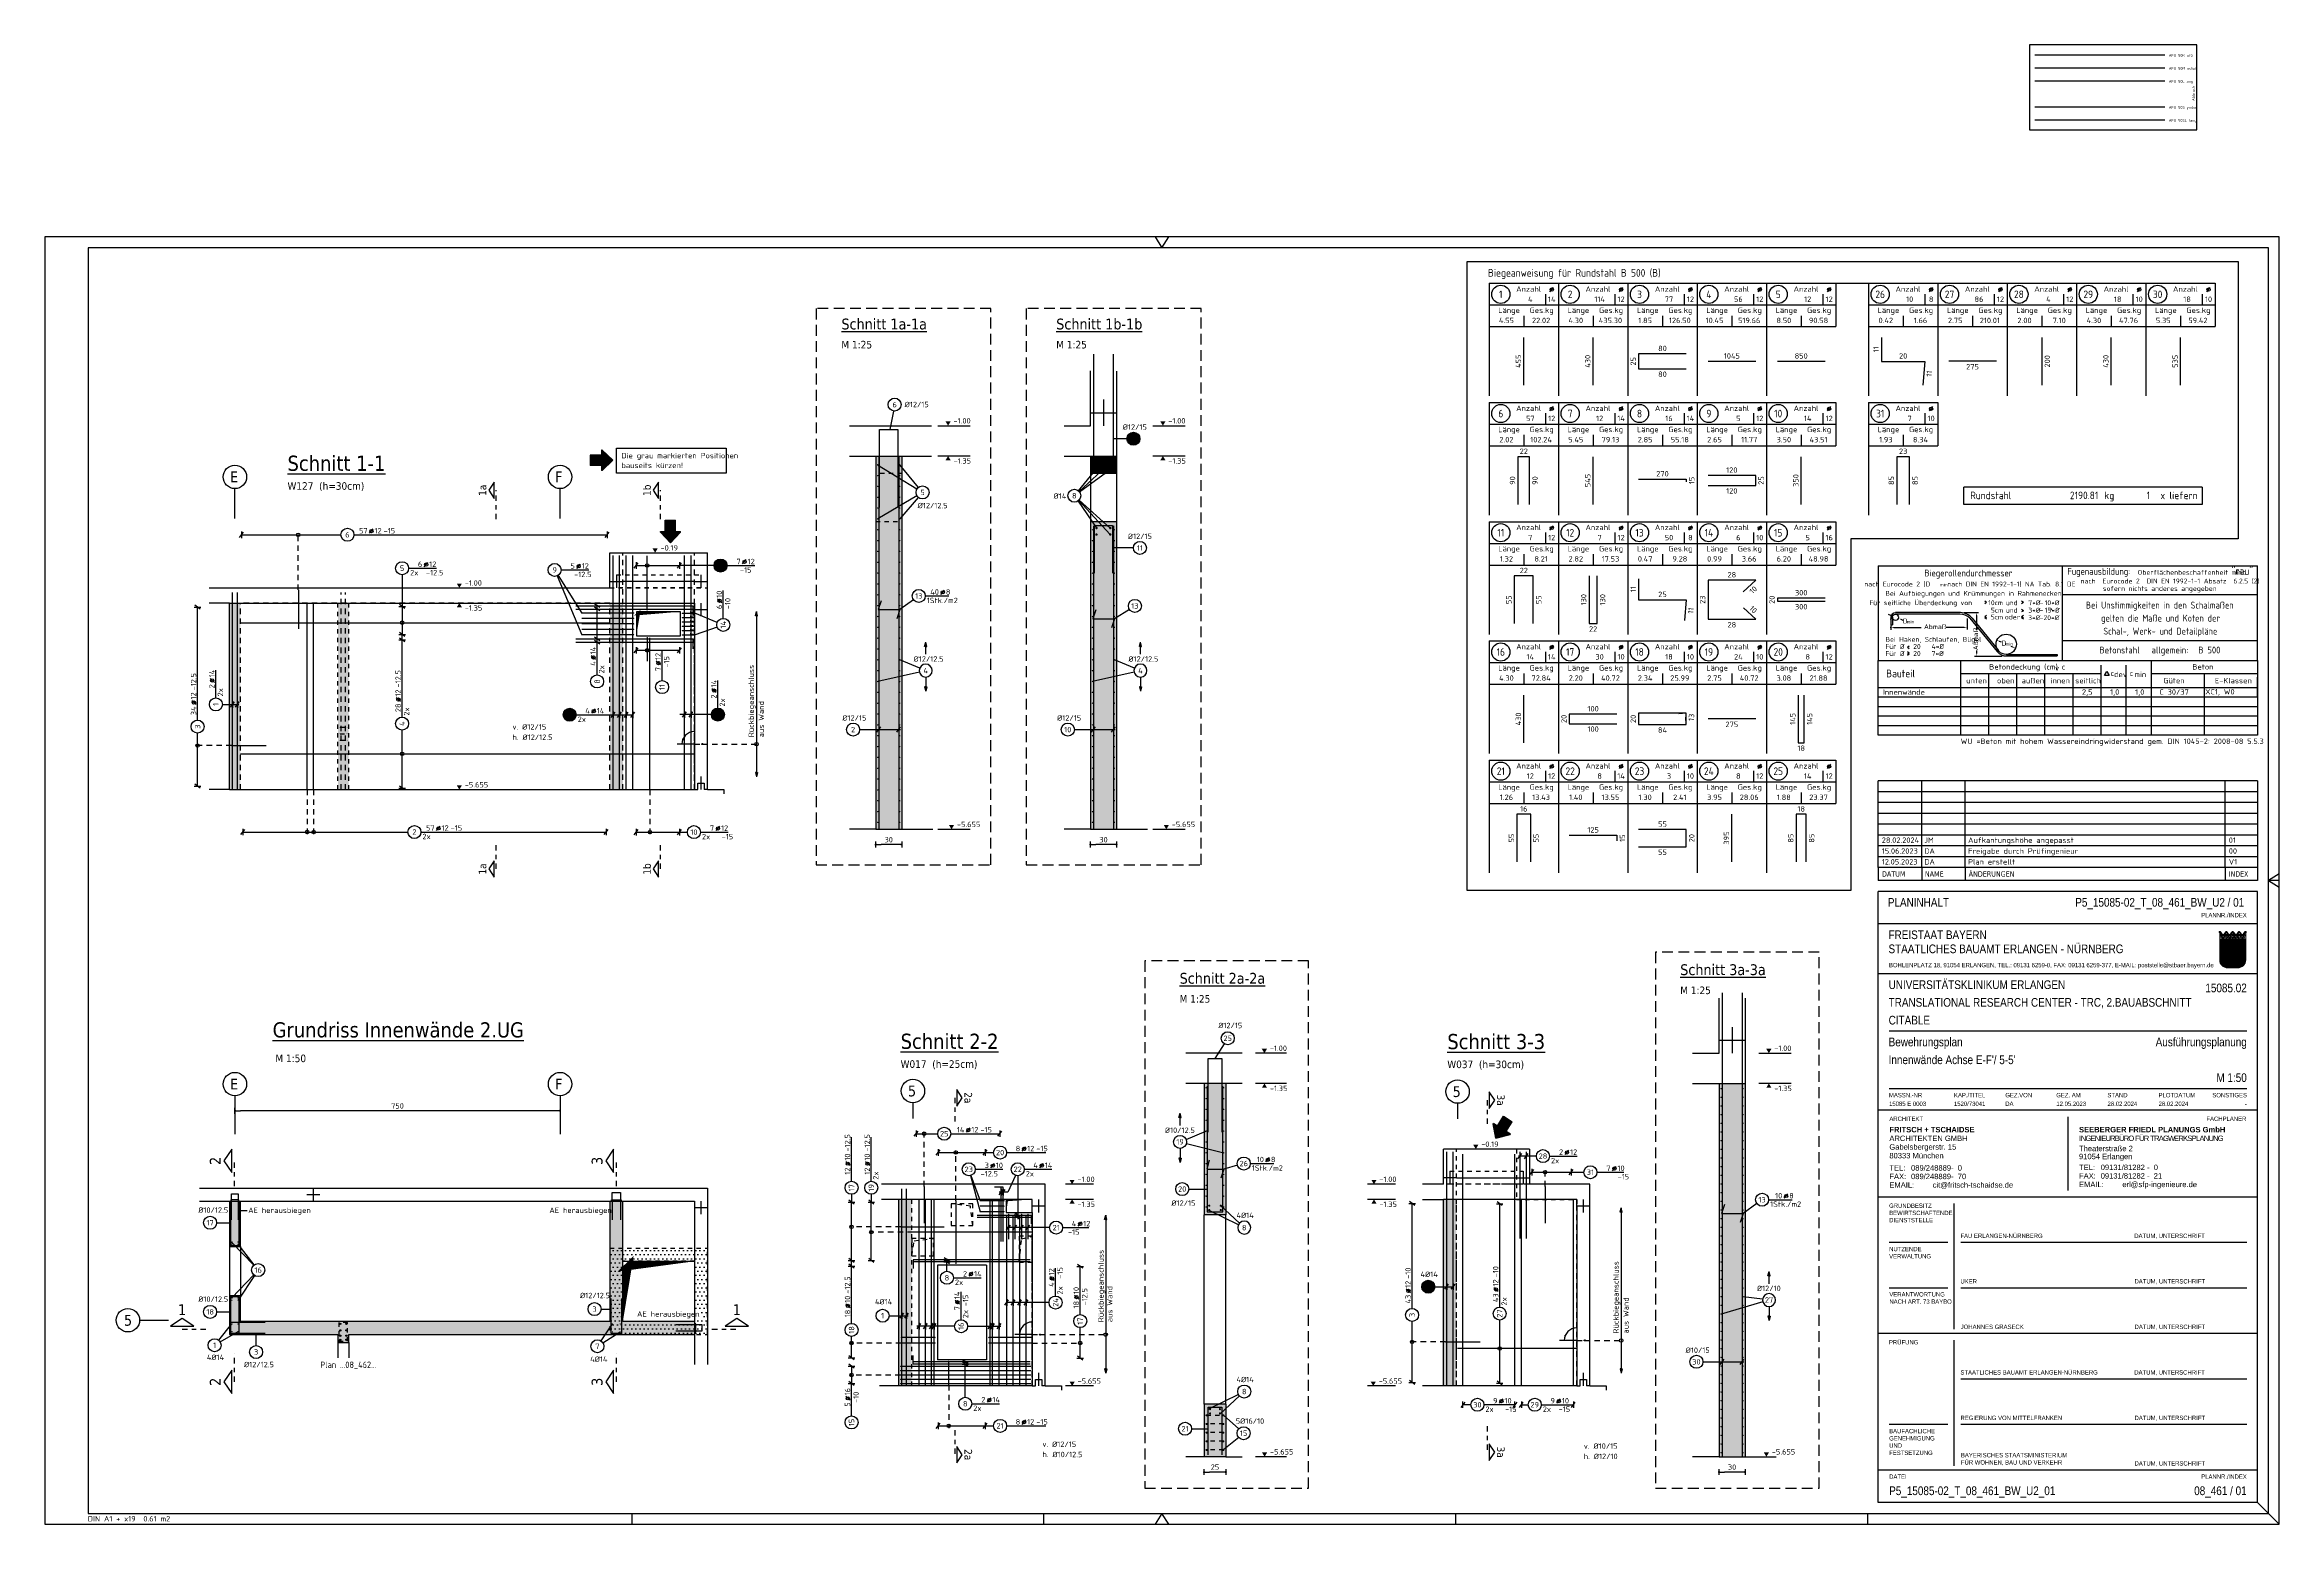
# Model space of a CAD drawing. Extents: x 47.9 to 117.4, y 46.1 to 80.4.
# Drawn here: x 47.9 to 99.4, y 46.1 to 80.2 of the extents above; entities that cross this region are included whole.
import ezdxf
from ezdxf.enums import TextEntityAlignment as Align

# ---------------------------------------------------------------- set-up
doc = ezdxf.new("R2010")
doc.units = 0
doc.header["$LTSCALE"] = 0.5
for name, pattern in [('AUSGEZOGEN', [1000.01, 1000, 0.01]), ('DASHDOTSMALL', [1.05, 0.5, -0.25, 0.05, -0.25]), ('DOT', [0.175, 0.05, -0.125]), ('HIDDEN', [0.375, 0.25, -0.125]), ('HIDDEN2', [0.187, 0.125, -0.062]), ('HIDDEN4', [0.12, 0.02, -0.1]), ('PUNKT', [0.175, 0.05, -0.125]), ('STRICHLINIE', [0.75, 0.5, -0.25]), ('STRICHPUNKT', [1, 0.5, -0.25, 0, -0.25]), ('STRICHPUNKT2', [0.55, 0.25, -0.125, 0.05, -0.125]), ('VERDECKT', [0.375, 0.25, -0.125])]:
    doc.linetypes.add(name, pattern=pattern)
for name, color, linetype in [('40 A Plankopf Text F+T', 7, 'Continuous'), ('ACHSEN', 150, 'Continuous'), ('AFB', 7, 'Continuous'), ('AFU', 7, 'Continuous'), ('BET-ANS', 7, 'Continuous'), ('BETON', 7, 'Continuous'), ('DETAIL', 7, 'Continuous'), ('DRUEBER', 7, 'Continuous'), ('Fugenband', 7, 'Continuous'), ('grau_dunkel', 7, 'Continuous'), ('grau_hell', 7, 'Continuous'), ('grau_mittel', 7, 'Continuous'), ('HBT', 7, 'Continuous'), ('HILFE', 7, 'Continuous'), ('index', 7, 'Continuous'), ('koten', 7, 'Continuous'), ('MASSE', 7, 'Continuous'), ('OBJEKT', 7, 'Continuous'), ('RAHMEN', 7, 'Continuous'), ('RND', 7, 'Continuous'), ('RND_BILD', 7, 'Continuous'), ('SCHATTEN', 15, 'Continuous'), ('SCHNITTE', 6, 'STRICHPUNKT'), ('SFP_Achsen', 7, 'Continuous'), ('STEMPEL', 7, 'Continuous'), ('TEXT', 7, 'Continuous'), ('VERDECKT', 7, 'Continuous'), ('WBZ', 7, 'Continuous')]:
    doc.layers.add(name, color=color, linetype=linetype)
doc.layers.add('NOPLOT', color=7, linetype='Continuous', plot=False)
doc.styles.add('ERSTELLTER_STIL_3', font='arial.ttf')
doc.styles.add('ERSTELLTER_STIL_4', font='arialbd.ttf')
doc.styles.add('helv', font='tahoma.ttf')
doc.styles.add('plankopf_ArialN', font='ARIALN.TTF')
doc.styles.add('txt', font='isocp.shx')
doc.linetypes.add('ABBRUCH', pattern='A,0.15,-0.15,["x",Standard,S=0.07,R=0,X=-0.1,Y=-0.0238],-0.005', length=0.305)
doc.linetypes.add('AFU_50K', pattern='A,0.15,["/",Standard,S=0.2,R=0,X=-0.01,Y=-0.1],0.07,["/",Standard,S=0.2,R=0,X=-0.01,Y=-0.1],0.15', length=0.37)
doc.linetypes.add('AFU_50L', pattern='A,0.75,["/",Standard,S=0.2,R=0,X=-0.01,Y=-0.1],0.07,["/",Standard,S=0.2,R=0,X=-0.01,Y=-0.1],0.75', length=1.57)
doc.linetypes.add('AFU_50M', pattern='A,0.45,["/",Standard,S=0.2,R=0,X=-0.01,Y=-0.1],0.07,["/",Standard,S=0.2,R=0,X=-0.01,Y=-0.1],0.45', length=0.97)
doc.linetypes.add('AFU_50S', pattern='A,0,-0.15,["/",Standard,S=0.2,R=0,X=-0.01,Y=-0.1],0,-0.07,["/",Standard,S=0.2,R=0,X=-0.01,Y=-0.1],-0.15', length=0.37)
doc.linetypes.add('AFU_50SL', pattern='A,0,-0.75,["/",Standard,S=0.2,R=0,X=-0.01,Y=-0.1],0,-0.07,["/",Standard,S=0.2,R=0,X=-0.01,Y=-0.1],-0.75', length=1.57)
doc.dimstyles.new('DOT_I', dxfattribs={"dimscale": 0.5, "dimtxt": 0.25, "dimasz": 0.25, "dimexe": 0.1, "dimexo": 0.3, "dimgap": 0.1, "dimtad": 1, "dimdec": 3, "dimzin": 3, "dimtxsty": 'txt', "dimblk": 'DOT', "dimblk1": 'DOT', "dimblk2": 'DOT', "dimsah": 1, "dimcen": 0.1, "dimse1": 1, "dimse2": 1, "dimazin": 0, "dimtfac": 1, "dimtdec": 4, "dimtix": 1, "dimtmove": 2, "dimatfit": 3, "dimfxl": 0, "dimtvp": 1, "dimtolj": 1, "dimtzin": 0, "dimarcsym": 0})
pattern_1 = [(0, (-322.07857, -163.97815), (8e-17, 0.254), [])]

# ---------------------------------------------------------------- blocks, each defined once
blk = doc.blocks.new('Bundeslandwappen')
at = {"lineweight": 9, "true_color": 0xffffff}
for points in [[(-5.8, 16.5), (-6, 16.5), (-6, 16.3), (-5.8, 16.3)], [(-5.1, 15.7), (-5.3, 15.7), (-5.3, 15.5), (-5.1, 15.5)], [(-3.5, 15.7), (-3.7, 15.7), (-3.7, 15.5), (-3.5, 15.5)], [(-2.8, 16.5), (-3, 16.5), (-3, 16.3), (-2.8, 16.3)], [(-2.2, 15.7), (-2.4, 15.7), (-2.4, 15.5), (-2.2, 15.5)], [(-0.6, 15.7), (-0.8, 15.7), (-0.8, 15.5), (-0.6, 15.5)], [(0.1, 16.5), (-0.1, 16.5), (-0.1, 16.3), (0.1, 16.3)], [(0.8, 15.7), (0.6, 15.7), (0.6, 15.5), (0.8, 15.5)], [(2.4, 15.7), (2.2, 15.7), (2.2, 15.5), (2.4, 15.5)], [(3, 16.5), (2.8, 16.5), (2.8, 16.3), (3, 16.3)], [(3.7, 15.7), (3.5, 15.7), (3.5, 15.5), (3.7, 15.5)], [(5.3, 15.7), (5.1, 15.7), (5.1, 15.5), (5.3, 15.5)], [(6, 16.5), (5.8, 16.5), (5.8, 16.3), (6, 16.3)]]:
    blk.add_hatch(color=7, dxfattribs=at).paths.add_polyline_path(points)
at = {"true_color": 0xffffff}
for points in [[(-5.3, 12.6), (-5.7, 12.6), (-5.7, 12.2), (-5.1, 12)], [(-1.4, 10.7), (-5.1, 12), (-3.6, 8.4), (0.1, 7.1)], [(0.9, 12.6), (-2.2, 12.6), (-1.4, 10.7), (2.2, 9.4)], [(4, 12.6), (1.7, 12.6), (4.4, 11.6)], [(5.7, 11.2), (4.4, 11.6), (5.7, 8.5)], [(-3.6, 8.4), (-5.7, 9.2), (-5.7, 6.2), (-2.1, 4.9)], [(-5.7, 6.1), (-5.7, 3.7, 0.041392), (-5.7, 3.1), (-4.2, 2.6)], [(-0.6, 1.3), (-4.2, 2.6), (-3.3, 0.4, 0.073774), (-2.3, 0.3), (-0.1, 0.3)], [(1.6, 3.6), (-2.1, 4.9), (-0.6, 1.3), (2.4, 0.3, 0.043654), (2.9, 0.4)], [(3.7, 5.8), (0.1, 7.1), (1.6, 3.6), (5.2, 2.3)], [(5.7, 8.1), (2.2, 9.4), (3.7, 5.8), (5.7, 5.1)]]:
    blk.add_hatch(color=7, dxfattribs=at).paths.add_polyline_path(points)
at = {"lineweight": 9}
h = blk.add_hatch(dxfattribs=at)
h.set_pattern_fill('ANSI31', color=256, scale=0.08, angle=315, style=0)
h.set_pattern_definition(pattern_1)
h.paths.add_polyline_path([(-5.1, 12), (-5.7, 12.2), (-5.7, 9.2), (-3.6, 8.4)])
h = blk.add_hatch(dxfattribs=at)
h.set_pattern_fill('ANSI31', color=256, scale=0.08, angle=315, style=0)
h.set_pattern_definition(pattern_1)
h.paths.add_polyline_path([(-2.2, 12.6), (-5.3, 12.6), (-5.1, 12), (-1.4, 10.7)])
h = blk.add_hatch(dxfattribs=at)
h.set_pattern_fill('ANSI31', color=256, scale=0.08, angle=315, style=0)
h.set_pattern_definition(pattern_1)
h.paths.add_polyline_path([(2.2, 9.4), (-1.4, 10.7), (0.1, 7.1), (3.7, 5.8)])
h = blk.add_hatch(dxfattribs=at)
h.set_pattern_fill('ANSI31', color=256, scale=0.08, angle=315, style=0)
h.set_pattern_definition(pattern_1)
h.paths.add_polyline_path([(4.4, 11.6), (1.7, 12.6), (0.9, 12.6), (2.2, 9.4), (5.7, 8.1), (5.7, 8.5)])
h = blk.add_hatch(dxfattribs=at)
h.set_pattern_fill('ANSI31', color=256, scale=0.08, angle=315, style=0)
h.set_pattern_definition(pattern_1)
h.paths.add_polyline_path([(5.7, 12.6), (4, 12.6), (4.4, 11.6), (5.7, 11.2)])
h = blk.add_hatch(dxfattribs=at)
h.set_pattern_fill('ANSI31', color=256, scale=0.08, angle=315, style=0)
h.set_pattern_definition(pattern_1)
h.paths.add_polyline_path([(-2.1, 4.9), (-5.7, 6.2), (-5.7, 6.1), (-4.2, 2.6), (-0.6, 1.3)])
h = blk.add_hatch(dxfattribs=at)
h.set_pattern_fill('ANSI31', color=256, scale=0.08, angle=315, style=0)
h.set_pattern_definition(pattern_1)
h.paths.add_polyline_path([(-4.2, 2.6), (-5.7, 3.1, 0.285055), (-3.3, 0.4)])
h = blk.add_hatch(dxfattribs=at)
h.set_pattern_fill('ANSI31', color=256, scale=0.08, angle=315, style=0)
h.set_pattern_definition(pattern_1)
h.paths.add_polyline_path([(0.1, 7.1), (-3.6, 8.4), (-2.1, 4.9), (1.6, 3.6)])
h = blk.add_hatch(dxfattribs=at)
h.set_pattern_fill('ANSI31', color=256, scale=0.08, angle=315, style=0)
h.set_pattern_definition(pattern_1)
h.paths.add_polyline_path([(-0.6, 1.3), (-0.1, 0.3), (2.3, 0.3, 0.004354), (2.4, 0.3)])
h = blk.add_hatch(dxfattribs=at)
h.set_pattern_fill('ANSI31', color=256, scale=0.08, angle=315, style=0)
h.set_pattern_definition(pattern_1)
h.paths.add_polyline_path([(5.3, 2.1), (5.2, 2.3), (1.6, 3.6), (2.9, 0.4, 0.22704)])
h = blk.add_hatch(dxfattribs=at)
h.set_pattern_fill('ANSI31', color=256, scale=0.08, angle=315, style=0)
h.set_pattern_definition(pattern_1)
h.paths.add_polyline_path([(5.7, 5.1), (3.7, 5.8), (5.2, 2.3), (5.4, 2.2, 0.111178), (5.7, 3.7)])
for p, q in [((-6, 16.1), (-6, 3.7)), ((-6, 13.3), (6, 13.3)), ((-6, 12.9), (6, 12.9)), ((-5.7, 12.6), (-5.7, 3.7)), ((-5.7, 12.6), (5.7, 12.6)), ((-5.7, 12.2), (5.7, 8.1)), ((-5.6, 16.6), (-5.6, 16.7)), ((-5.6, 15), (-5.6, 15.2)), ((-5.3, 15.2), (-5.3, 15)), ((-4.7, 14.5), (-5.3, 14.5)), ((-5.3, 12.6), (-0.1, 0.3)), ((-4.1, 14.5), (-3.5, 14.5)), ((-3.5, 15.2), (-3.5, 15)), ((-3.4, 13.9), (-2.9, 14.2)), ((-2.9, 13.6), (-3.4, 13.9)), ((-3.2, 16.6), (-3.2, 16.7)), ((-3.2, 15), (-3.2, 15.2)), ((-2.9, 15.6), (-2.9, 14.5)), ((-2.9, 14.2), (-2.5, 13.9)), ((-2.5, 13.9), (-2.9, 13.6)), ((-2.7, 16.6), (-2.7, 16.7)), ((-2.7, 15), (-2.7, 15.2)), ((-2.4, 15.2), (-2.4, 15)), ((-1.7, 14.5), (-2.3, 14.5)), ((-2.2, 12.6), (2.9, 0.4)), ((-1.2, 14.5), (-0.6, 14.5)), ((-0.5, 15.2), (-0.5, 15)), ((0, 14.2), (-0.4, 13.9)), ((-0.4, 13.9), (0, 13.6)), ((-0.3, 16.6), (-0.2, 16.7)), ((-0.2, 15), (-0.2, 15.2)), ((0, 15.6), (0, 14.5)), ((0.4, 13.9), (0, 14.2)), ((0, 13.6), (0.4, 13.9)), ((0.3, 16.6), (0.2, 16.7)), ((0.2, 15), (0.2, 15.2)), ((0.5, 15.2), (0.5, 15)), ((1.2, 14.5), (0.6, 14.5)), ((0.9, 12.6), (5.3, 2.1)), ((1.7, 14.5), (2.3, 14.5)), ((1.7, 12.6), (5.7, 11.2)), ((2.4, 15.2), (2.4, 15)), ((2.9, 14.2), (2.5, 13.9)), ((2.5, 13.9), (2.9, 13.6)), ((2.7, 16.6), (2.7, 16.7)), ((2.7, 15), (2.7, 15.2)), ((2.9, 15.6), (2.9, 14.5)), ((3.4, 13.9), (2.9, 14.2)), ((2.9, 13.6), (3.4, 13.9)), ((3.2, 16.6), (3.2, 16.7)), ((3.2, 15), (3.2, 15.2)), ((3.5, 15.2), (3.5, 15)), ((4.1, 14.5), (3.5, 14.5)), ((4, 12.6), (5.7, 8.5)), ((4.7, 14.5), (5.3, 14.5)), ((5.3, 15.2), (5.3, 15)), ((5.6, 16.6), (5.6, 16.7)), ((5.6, 15), (5.6, 15.2)), ((5.7, 3.7), (5.7, 12.6)), ((6, 3.7), (6, 16.1)), ((-5.7, 9.2), (5.7, 5.1)), ((-5.7, 6.2), (5.4, 2.2)), ((-5.7, 6.1), (-3.3, 0.4)), ((-5.7, 3.1), (2.4, 0.3)), ((-2.3, 0.3), (2.3, 0.3)), ((-2.3, 0), (2.3, 0))]:
    blk.add_line(p, q, dxfattribs=at)
for points in [[(-5.8, 16.3), (-6, 16.3), (-6, 16.5), (-5.8, 16.5)], [(-5.1, 15.5), (-5.3, 15.5), (-5.3, 15.7), (-5.1, 15.7)], [(-4.1, 13.7), (-4.8, 13.7), (-4.8, 14.1), (-4.1, 14.1)], [(-3.7, 15.5), (-3.5, 15.5), (-3.5, 15.7), (-3.7, 15.7)], [(-2.8, 16.3), (-3, 16.3), (-3, 16.5), (-2.8, 16.5)], [(-2.2, 15.5), (-2.4, 15.5), (-2.4, 15.7), (-2.2, 15.7)], [(-1.8, 13.7), (-1, 13.7), (-1, 14.1), (-1.8, 14.1)], [(-0.8, 15.5), (-0.6, 15.5), (-0.6, 15.7), (-0.8, 15.7)], [(0.1, 16.3), (-0.1, 16.3), (-0.1, 16.5), (0.1, 16.5)], [(0.8, 15.5), (0.6, 15.5), (0.6, 15.7), (0.8, 15.7)], [(1.8, 13.7), (1, 13.7), (1, 14.1), (1.8, 14.1)], [(2.2, 15.5), (2.4, 15.5), (2.4, 15.7), (2.2, 15.7)], [(3, 16.3), (2.8, 16.3), (2.8, 16.5), (3, 16.5)], [(3.7, 15.5), (3.5, 15.5), (3.5, 15.7), (3.7, 15.7)], [(4.1, 13.7), (4.8, 13.7), (4.8, 14.1), (4.1, 14.1)], [(5.1, 15.5), (5.3, 15.5), (5.3, 15.7), (5.1, 15.7)], [(5.8, 16.3), (6, 16.3), (6, 16.5), (5.8, 16.5)]]:
    blk.add_lwpolyline(points, close=True, dxfattribs=at)
for centre in [(-5.3, 13.9), (-3.7, 13.9), (-2.2, 13.9), (-0.7, 13.9), (0.7, 13.9), (2.2, 13.9), (3.7, 13.9), (5.3, 13.9)]:
    blk.add_circle(centre, 0.123, dxfattribs=at)
for centre, radius, start, end in [((-5.9, 16.5), 0.362, 44.6681, 253.1183), ((-5.7, 16.7), 0.05, 6.6615, 44.6681), ((-5.6, 16.6), 0.05, 186.6615, 265.6209), ((-5.6, 16.3), 0.281, 346.0232, 85.6209), ((-5.4, 16), 0.179, 74.7883, 15.1356), ((-5.5, 15.2), 0.157, 3.2756, 179.5521), ((-5.2, 15), 0.453, 182.8328, 261.3043), ((-5.4, 16.2), 0.05, 254.7883, 346.0232), ((-5.2, 16), 0.05, 93.0633, 195.1356), ((-5.3, 15.2), 0.191, 249.6358, 3.0857), ((-5.2, 15.9), 0.224, 350.9542, 93.0633), ((-5, 15.2), 0.05, 82.9467, 183.0857), ((-5, 15.5), 0.249, 262.9467, 77.8855), ((-4.9, 15.8), 0.05, 170.9542, 257.8855), ((-4.6, 14.9), 0.224, 71.4, 0), ((-4.7, 14.9), 0.312, 275.9649, 353.9773), ((-4.4, 15.2), 0.208, 317.0775, 222.9225), ((-4.2, 14.9), 0.224, 180, 108.6), ((-4.1, 14.9), 0.312, 186.0227, 264.0351), ((-3.8, 15.5), 0.249, 102.1145, 277.0533), ((-3.9, 15.8), 0.05, 282.1145, 9.0458), ((-3.6, 15.9), 0.224, 86.9367, 189.0458), ((-3.8, 15.2), 0.05, 356.9143, 97.0533), ((-3.5, 15.2), 0.191, 176.9143, 290.3642), ((-3.4, 16), 0.179, 164.8644, 105.2117), ((-3.6, 16), 0.05, 344.8644, 86.9367), ((-3.2, 16.3), 0.281, 94.3791, 193.9768), ((-3.4, 16.2), 0.05, 193.9768, 285.2117), ((-3.3, 15.2), 0.157, 0.4479, 176.7244), ((-3.6, 15), 0.453, 278.6957, 357.1672), ((-2.9, 16.6), 0.264, 24.0166, 155.3409), ((-3.1, 16.7), 0.05, 155.2288, 173.3385), ((-3.2, 16.6), 0.05, 274.3791, 353.3385), ((-2.7, 16.7), 0.05, 6.6615, 24.0166), ((-2.6, 16.6), 0.05, 186.6615, 265.6209), ((-2.5, 16), 0.179, 74.7883, 15.1356), ((-2.6, 15.2), 0.157, 3.2756, 179.5521), ((-2.3, 15), 0.453, 182.8328, 261.3043), ((-2.7, 16.3), 0.281, 346.0232, 85.6209), ((-2.4, 16.2), 0.05, 254.7883, 346.0232), ((-2.3, 15.2), 0.191, 249.6358, 3.0857), ((-2.3, 15.9), 0.224, 350.9542, 93.0633), ((-2.3, 16), 0.05, 93.0633, 195.1356), ((-2.1, 15.5), 0.249, 262.9467, 77.8855), ((-2.1, 15.2), 0.05, 82.9467, 183.0857), ((-2, 15.8), 0.05, 170.9542, 257.8855), ((-1.7, 14.9), 0.224, 71.4, 0), ((-1.5, 15.2), 0.208, 317.0775, 222.9225), ((-1.8, 14.9), 0.312, 275.9649, 353.9773), ((-1.2, 14.9), 0.224, 180, 108.6), ((-1.2, 14.9), 0.312, 186.0227, 264.0351), ((-0.9, 15.5), 0.249, 102.1145, 277.0533), ((-0.7, 15.9), 0.224, 86.9367, 189.0458), ((-0.9, 15.8), 0.05, 282.1145, 9.0458), ((-0.8, 15.2), 0.05, 356.9143, 97.0533), ((-0.6, 15.2), 0.191, 176.9143, 290.3642), ((-0.7, 16), 0.05, 344.8644, 86.9367), ((-0.3, 16.3), 0.281, 94.3791, 193.9768), ((-0.4, 16), 0.179, 164.8644, 105.2117), ((-0.5, 16.2), 0.05, 193.9768, 285.2117), ((-0.7, 15), 0.453, 278.6957, 357.1672), ((-0.4, 15.2), 0.157, 0.4479, 176.7244), ((-0.3, 16.6), 0.05, 274.3791, 353.3385), ((0, 16.6), 0.264, 24.0166, 155.3409), ((-0.2, 16.7), 0.05, 155.2288, 173.3385), ((0.2, 16.7), 0.05, 6.6615, 24.0166), ((0.4, 15.2), 0.157, 3.2756, 179.5521), ((0.7, 15), 0.453, 182.8328, 261.3043), ((0.3, 16.6), 0.05, 186.6615, 265.6209), ((0.3, 16.3), 0.281, 346.0232, 85.6209), ((0.4, 16), 0.179, 74.7883, 15.1356), ((0.5, 16.2), 0.05, 254.7883, 346.0232), ((0.6, 15.2), 0.191, 249.6358, 3.0857), ((0.7, 16), 0.05, 93.0633, 195.1356), ((0.7, 15.9), 0.224, 350.9542, 93.0633), ((0.8, 15.2), 0.05, 82.9467, 183.0857), ((0.9, 15.5), 0.249, 262.9467, 77.8855), ((0.9, 15.8), 0.05, 170.9542, 257.8855), ((1.2, 14.9), 0.224, 71.4, 0), ((1.2, 14.9), 0.312, 275.9649, 353.9773), ((1.5, 15.2), 0.208, 317.0775, 222.9225), ((1.7, 14.9), 0.224, 180, 108.6), ((1.8, 14.9), 0.312, 186.0227, 264.0351), ((2.1, 15.5), 0.249, 102.1145, 277.0533), ((2.3, 15.9), 0.224, 86.9367, 189.0458), ((2, 15.8), 0.05, 282.1145, 9.0458), ((2.1, 15.2), 0.05, 356.9143, 97.0533), ((2.3, 15.2), 0.191, 176.9143, 290.3642), ((2.5, 16), 0.179, 164.8644, 105.2117), ((2.3, 16), 0.05, 344.8644, 86.9367), ((2.3, 15), 0.453, 278.6957, 357.1672), ((2.7, 16.3), 0.281, 94.3791, 193.9768), ((2.4, 16.2), 0.05, 193.9768, 285.2117), ((2.6, 15.2), 0.157, 0.4479, 176.7244), ((2.6, 16.6), 0.05, 274.3791, 353.3385), ((2.9, 16.6), 0.264, 24.0166, 155.3409), ((2.7, 16.7), 0.05, 155.2288, 173.3385), ((3.1, 16.7), 0.05, 6.6615, 24.0166), ((3.2, 16.6), 0.05, 186.6615, 265.6209), ((3.2, 16.3), 0.281, 346.0232, 85.6209), ((3.4, 16), 0.179, 74.7883, 15.1356), ((3.3, 15.2), 0.157, 3.2756, 179.5521), ((3.6, 15), 0.453, 182.8328, 261.3043), ((3.4, 16.2), 0.05, 254.7883, 346.0232), ((3.6, 16), 0.05, 93.0633, 195.1356), ((3.5, 15.2), 0.191, 249.6358, 3.0857), ((3.6, 15.9), 0.224, 350.9542, 93.0633), ((3.8, 15.2), 0.05, 82.9467, 183.0857), ((3.8, 15.5), 0.249, 262.9467, 77.8855), ((3.9, 15.8), 0.05, 170.9542, 257.8855), ((4.2, 14.9), 0.224, 71.4, 0), ((4.1, 14.9), 0.312, 275.9649, 353.9773), ((4.4, 15.2), 0.208, 317.0775, 222.9225), ((4.6, 14.9), 0.224, 180, 108.6), ((4.7, 14.9), 0.312, 186.0227, 264.0351), ((5, 15.5), 0.249, 102.1145, 277.0533), ((4.9, 15.8), 0.05, 282.1145, 9.0458), ((5.2, 15.9), 0.224, 86.9367, 189.0458), ((5, 15.2), 0.05, 356.9143, 97.0533), ((5.3, 15.2), 0.191, 176.9143, 290.3642), ((5.4, 16), 0.179, 164.8644, 105.2117), ((5.2, 16), 0.05, 344.8644, 86.9367), ((5.6, 16.3), 0.281, 94.3791, 193.9768), ((5.4, 16.2), 0.05, 193.9768, 285.2117), ((5.5, 15.2), 0.157, 0.4479, 176.7244), ((5.2, 15), 0.453, 278.6957, 357.1672), ((5.9, 16.5), 0.362, 286.8817, 135.3319), ((5.7, 16.7), 0.05, 135.3319, 173.3385), ((5.6, 16.6), 0.05, 274.3791, 353.3385), ((-2.3, 3.7), 3.7, 180, 270), ((-2.3, 3.7), 3.4, 180, 270), ((2.3, 3.7), 3.7, 270, 0), ((2.3, 3.7), 3.4, 270, 0)]:
    blk.add_arc(centre, radius, start, end, dxfattribs=at)
blk = doc.blocks.new('Plankopf_PU')
for p, q in [((-18.5, 25.4), (-18.5, 27.7)), ((-1, 27.7), (-18.5, 27.7)), ((-1, 27.7), (-18.5, 27.7)), ((-1, 25.4), (-1, 27.7)), ((-1, 25.4), (-18.5, 25.4)), ((-1, 25.4), (-18.5, 25.4)), ((-18.5, 19.1), (-18.5, 25.4)), ((-1, 19.1), (-1, 25.4)), ((-1.5, 22.75), (-18, 22.75)), ((-18, 20.1), (-1.5, 20.1)), ((-18.5, 15.1), (-18.5, 19.1)), ((-1, 19.1), (-18.5, 19.1)), ((-9.75, 18.8), (-9.75, 15.4)), ((-1, 15.1), (-1, 19.1)), ((-1, 15.1), (-18.5, 15.1)), ((-1, 15.1), (-18.5, 15.1)), ((-18.5, 8.8), (-18.5, 15.1)), ((-15, 9), (-15, 14.8)), ((-1, 8.8), (-1, 15.1)), ((-15.3, 13), (-18, 13)), ((-1.5, 13), (-14.7, 13)), ((-15.3, 10.9), (-18, 10.9)), ((-1.5, 10.9), (-14.7, 10.9)), ((-18.5, 2.5), (-18.5, 8.8)), ((-1, 8.8), (-18.5, 8.8)), ((-15, 2.7), (-15, 8.5)), ((-1, 2.5), (-1, 8.8)), ((-1.5, 6.7), (-14.7, 6.7)), ((-15.3, 4.6), (-18, 4.6)), ((-1.5, 4.6), (-14.7, 4.6)), ((-1, 2.5), (-18.5, 2.5)), ((-18.5, 1), (-18.5, 2.5)), ((-1, 2.5), (-18.5, 2.5)), ((-1, 1), (-1, 2.5)), ((-1, 1), (-18.5, 1))]:
    blk.add_line(p, q)
at = {"xscale": 0.1, "yscale": 0.1, "zscale": 0.1}
blk.add_blockref('Bundeslandwappen', (-2.15, 25.67), dxfattribs=at)
at = {"linetype": 'AUSGEZOGEN', "lineweight": 35, "style": 'plankopf_ArialN'}
blk.add_text('STAATLICHES BAUAMT ERLANGEN - NÜRNBERG', height=0.4, dxfattribs=at).set_placement((-18.03, 26.55), align=Align.MIDDLE_LEFT)
for s, height, p in [('FREISTAAT BAYERN', 0.4, (-18.03, 27.4)), ('PRÜFUNG', 0.2, (-18.01, 8.5))]:
    blk.add_text(s, height=height, dxfattribs=at).set_placement(p, align=Align.TOP_LEFT)
at = {"style": 'plankopf_ArialN'}
for s, p in [('BOHLENPLATZ 18, 91054 ERLANGEN, TEL.: 09131 6259-0, FAX: 09131 6259-377, E-MAIL: poststelle@stbaer.bayern.de', (-18.01, 25.7)), ('MASSN.-NR', (-18.01, 19.7)), ('KAP./TITEL', (-15.01, 19.7)), ('GEZ.VON', (-12.64, 19.7)), ('GEZ. AM', (-10.29, 19.7)), ('STAND', (-7.93, 19.7)), ('PLOTDATUM', (-5.57, 19.7)), ('FAU ERLANGEN-NÜRNBERG', (-14.71, 13.21)), ('DATUM, UNTERSCHRIFT', (-6.69, 13.21)), ('UKER', (-14.71, 11.11)), ('DATUM, UNTERSCHRIFT', (-6.68, 11.11)), ('JOHANNES GRASECK', (-14.7, 9.01)), ('DATUM, UNTERSCHRIFT', (-6.68, 9.01)), ('STAATLICHES BAUAMT ERLANGEN-NÜRNBERG', (-14.71, 6.91)), ('DATUM, UNTERSCHRIFT', (-6.69, 6.91)), ('REGIERUNG VON MITTELFRANKEN', (-14.71, 4.81)), ('DATUM, UNTERSCHRIFT', (-6.68, 4.81)), ('DATEI', (-18, 2.1)), ('DATUM, UNTERSCHRIFT', (-6.68, 2.71))]:
    blk.add_text(s, height=0.2, dxfattribs=at).set_placement(p)
for s, p in [('SONSTIGES', (-1.49, 19.7)), ('PLANNR./INDEX', (-1.5, 2.1))]:
    blk.add_text(s, height=0.2, dxfattribs=at).set_placement(p, align=Align.RIGHT)
at = {"linetype": 'AUSGEZOGEN', "lineweight": 35, "style": 'plankopf_ArialN'}
blk.add_text('ARCHITEKT', height=0.2, dxfattribs=at).set_placement((-17.99, 18.61))
blk.add_text('FACHPLANER', height=0.2, dxfattribs=at).set_placement((-1.52, 18.61), align=Align.RIGHT)
at = {"insert": (-5.57, 19.3), "char_height": 0.2, "attachment_point": 7, "style": 'plankopf_ArialN'}
blk.add_mtext('28.02.2024', dxfattribs=at)
at = {"char_height": 0.2, "attachment_point": 1, "style": 'plankopf_ArialN'}
for s, insert, width in [('GRUNDBESITZ\\PBEWIRTSCHAFTENDE DIENSTSTELLE', (-18, 14.8), 2.5), ('NUTZENDE^JVERWALTUNG', (-18, 12.8), 2.6984), ('VERANTWORTUNG  NACH ART. 73 BAYBO', (-17.99, 10.71), 2.6877), ('BAUFACHLICHE GENEHMIGUNG UND FESTSETZUNG', (-18, 4.4), 2.2311), ('BAYERISCHES STAATSMINISTERIUM ^JFÜR WOHNEN, BAU UND VERKEHR', (-14.69, 3.29), 9.2941)]:
    blk.add_mtext(s, dxfattribs=dict(at, insert=insert, width=width))
at = {"style": 'plankopf_ArialN'}
for tag, p in [('PROJEKTBEZEICHNUNGZ1', (-18.03, 24.58)), ('PROJEKTBEZEICHNUNGZ2', (-18.03, 23.76)), ('PROJEKTBEZEICHNUNGZ3', (-18.03, 22.94))]:
    blk.add_attdef(tag, text='', height=0.4, dxfattribs=at).set_placement(p, align=Align.BOTTOM_LEFT)
for tag, p in [('GEB.-NR', (-1.5, 24.95)), ('0.000X', (-1.51, 1.75))]:
    blk.add_attdef(tag, text='', height=0.4, dxfattribs=at).set_placement(p, align=Align.TOP_RIGHT)
for tag, p, height in [('PLANINHALTZ1', (-18.03, 22.06), 0.4), ('PLANINHALTZ2', (-18.03, 21.23), 0.4), ('PLANINHALTZ3', (-18.03, 20.41), 0.4), ('MASSN.-NR', (-18.01, 19.3), 0.2), ('KAPITEL/TITEL', (-15.01, 19.3), 0.2), ('GEZ_VON', (-12.64, 19.3), 0.2), ('GEZ_AM', (-10.29, 19.3), 0.2), ('STAND', (-7.93, 19.3), 0.2)]:
    blk.add_attdef(tag, p, '', height=height, dxfattribs=at)
for tag, height, p in [('PLANUNGSPHASE', 0.4, (-1.5, 22.06)), ('PROJEKTKATEGORIE', 0.4, (-1.5, 21.23)), ('MAßSTAB', 0.4, (-1.5, 20.41)), ('SONSTIGES', 0.2, (-1.5, 19.3))]:
    blk.add_attdef(tag, text='', height=height, dxfattribs=at).set_placement(p, align=Align.RIGHT)
at = {"layer": '40 A Plankopf Text F+T', "color": 7, "linetype": 'Continuous', "lineweight": 13, "char_height": 0.25, "attachment_point": 7}
for s, insert, style in [('\\A1;ARCHITEKTEN GMBH', (-17.99, 17.68), 'ERSTELLTER_STIL_3'), ('\\A1;Gabelsbergerstr. 15', (-17.99, 17.21), 'ERSTELLTER_STIL_3'), ('\\A1;FRITSCH + TSCHAIDSE ', (-17.99, 18.08), 'ERSTELLTER_STIL_4'), ('\\A1;SEEBERGER FRIEDL PLANUNGS GmbH', (-9.24, 18.08), 'ERSTELLTER_STIL_4'), ('\\A1;{\\T0.8;INGENIEURBÜRO FÜR TRAGWERKSPLANUNG}', (-9.24, 17.68), 'ERSTELLTER_STIL_3'), ('\\A1;80333 München', (-17.99, 16.88), 'ERSTELLTER_STIL_3'), ('\\A1;Theaterstraße 2', (-9.24, 17.21), 'ERSTELLTER_STIL_3'), ('\\A1;91054 Erlangen', (-9.24, 16.77), 'ERSTELLTER_STIL_3')]:
    blk.add_mtext(s, dxfattribs=dict(at, insert=insert, style=style))
at = {"layer": '40 A Plankopf Text F+T', "color": 7, "linetype": 'Continuous', "lineweight": 13, "char_height": 0.25, "attachment_point": 7, "line_spacing_factor": 0.945293, "style": 'ERSTELLTER_STIL_3'}
for s, insert in [('\\A1;TEL: ^I089/248889-  0\\PFAX: ^I089/248889-  70\\PEMAIL: ^Icit@fritsch-tschaidse.de', (-17.99, 15.48)), ('\\A1;TEL: ^I09131/81282 -  0\\PFAX: ^I09131/81282 -  21\\PEMAIL: ^Ierl@sfp-ingenieure.de', (-9.24, 15.48))]:
    blk.add_mtext(s, dxfattribs=dict(at, insert=insert))
blk = doc.blocks.new('Plankopf-ER')
at = {"layer": 'RAHMEN', "color": 7, "linetype": 'Continuous'}
for p, q in [((-0.5, 4.6), (-18, 4.6)), ((-18, 4.1), (-18, 4.6)), ((-16, 4.1), (-16, 4.6)), ((-14, 4.1), (-14, 4.6)), ((-2, 4.1), (-2, 4.6)), ((-0.5, 4.6), (-0.5, 4.1)), ((-0.5, 4.1), (-18, 4.1)), ((-18, 3.6), (-18, 4.1)), ((-0.5, 3.6), (-18, 3.6)), ((-18, 3.1), (-18, 3.6)), ((-0.5, 3.1), (-18, 3.1)), ((-18, 2.6), (-18, 3.1)), ((-16, 3.6), (-16, 4.1)), ((-16, 3.1), (-16, 3.6)), ((-16, 2.6), (-16, 3.1)), ((-14, 3.6), (-14, 4.1)), ((-14, 3.1), (-14, 3.6)), ((-14, 2.6), (-14, 3.1)), ((-2, 3.6), (-2, 4.1)), ((-2, 3.1), (-2, 3.6)), ((-2, 2.6), (-2, 3.1)), ((-0.5, 4.1), (-0.5, 3.6)), ((-0.5, 3.6), (-0.5, 3.1)), ((-0.5, 3.1), (-0.5, 2.6)), ((-0.5, 2.6), (-18, 2.6)), ((-18, 2.1), (-18, 2.6)), ((-0.5, 2.1), (-18, 2.1)), ((-18, 1.6), (-18, 2.1)), ((-16, 2.1), (-16, 2.6)), ((-16, 1.6), (-16, 2.1)), ((-14, 2.1), (-14, 2.6)), ((-14, 1.6), (-14, 2.1)), ((-2, 2.1), (-2, 2.6)), ((-2, 1.6), (-2, 2.1)), ((-0.5, 2.6), (-0.5, 2.1)), ((-0.5, 2.1), (-0.5, 1.6)), ((-0.5, 1.6), (-18, 1.6)), ((-18, 1.1), (-18, 1.6)), ((-0.5, 1.1), (-18, 1.1)), ((-18, 0.6), (-18, 1.1)), ((-16, 1.1), (-16, 1.6)), ((-16, 0.6), (-16, 1.1)), ((-14, 1.1), (-14, 1.6)), ((-14, 0.6), (-14, 1.1)), ((-2, 1.1), (-2, 1.6)), ((-2, 0.6), (-2, 1.1)), ((-0.5, 1.6), (-0.5, 1.1)), ((-0.5, 1.1), (-0.5, 0.6)), ((-0.5, 0.6), (-18, 0.6)), ((-18, 0.6), (-18, 0)), ((-0.5, 0), (-18, 0)), ((-16, 0.6), (-16, 0)), ((-14, 0.6), (-14, 0)), ((-2, 0.6), (-2, 0)), ((-0.5, 0.6), (-0.5, 0))]:
    blk.add_line(p, q, dxfattribs=at)
at = {"layer": 'RAHMEN', "color": 7, "linetype": 'Continuous', "style": 'txt'}
for tag, p in [('INDEX-D8', (-17.84, 4.24)), ('INDEX-N8', (-15.88, 4.24)), ('INDEX-X8', (-13.86, 4.24)), ('INDEX8', (-1.83, 4.24)), ('INDEX-D7', (-17.84, 3.74)), ('INDEX-D6', (-17.84, 3.24)), ('INDEX-N7', (-15.88, 3.74)), ('INDEX-N6', (-15.88, 3.24)), ('INDEX-X7', (-13.86, 3.74)), ('INDEX-X6', (-13.86, 3.24)), ('INDEX7', (-1.83, 3.74)), ('INDEX6', (-1.83, 3.24)), ('INDEX-D5', (-17.84, 2.74)), ('INDEX-D4', (-17.84, 2.24)), ('INDEX-N5', (-15.88, 2.74)), ('INDEX-N4', (-15.88, 2.24)), ('INDEX-X5', (-13.86, 2.74)), ('INDEX-X4', (-13.86, 2.24)), ('INDEX5', (-1.83, 2.74)), ('INDEX4', (-1.83, 2.24)), ('INDEX-D3', (-17.84, 1.74)), ('INDEX-D2', (-17.84, 1.24)), ('INDEX-N3', (-15.88, 1.74)), ('INDEX-N2', (-15.88, 1.24)), ('INDEX-X3', (-13.86, 1.74)), ('INDEX-X2', (-13.86, 1.24)), ('INDEX3', (-1.83, 1.74)), ('INDEX2', (-1.83, 1.24)), ('INDEX-D1', (-17.84, 0.74)), ('INDEX-N1', (-15.88, 0.74)), ('INDEX-X1', (-13.86, 0.74)), ('INDEX1', (-1.83, 0.74))]:
    blk.add_attdef(tag, p, '', height=0.25, dxfattribs=at)
at = {"layer": 'STEMPEL', "color": 7, "linetype": 'Continuous', "style": 'helv'}
for s, p in [('DATUM', (-17.83, 0.18)), ('NAME', (-15.85, 0.18)), ('ÄNDERUNGEN', (-13.83, 0.18))]:
    blk.add_text(s, height=0.25, dxfattribs=at).set_placement(p)
at = {"layer": 'STEMPEL', "color": 7, "linetype": 'Continuous', "style": 'helv', "width": 0.8}
blk.add_text('INDEX', height=0.25, dxfattribs=at).set_placement((-1.83, 0.18))
blk = doc.blocks.new('OKRD_O')
at = {"color": 0, "linetype": 'ByBlock'}
blk.add_solid([(-0.12, 0.2), (0.12, 0.2), (0, 0)], dxfattribs=at)
at = {"color": 0, "linetype": 'ByBlock', "style": 'txt'}
blk.add_attdef('OKRD', (0.25, 0.1), '', height=0.25, dxfattribs=at)
blk = doc.blocks.new('OKRD_U')
at = {"color": 0, "linetype": 'ByBlock'}
blk.add_solid([(-0.12, -0.2), (0.12, -0.2), (0, 0)], dxfattribs=at)
at = {"color": 0, "linetype": 'ByBlock', "style": 'txt'}
blk.add_attdef('OKRD', (0.25, -0.35), '', height=0.25, dxfattribs=at)
blk = doc.blocks.new('DOT')
at = {"layer": 'MASSE', "color": 7, "linetype": 'Continuous'}
for p, q in [((0, 0), (-1, 0)), ((0, 0.54), (0, -0.54))]:
    blk.add_line(p, q, dxfattribs=at)
at = {"layer": 'MASSE', "color": 7, "linetype": 'Continuous', "const_width": 0.2}
blk.add_lwpolyline([(-0.1, 0, 1), (0.1, 0, 1)], format="xyb", close=True, dxfattribs=at)
blk = doc.blocks.new('*D10')
at = {"layer": 'Defpoints', "color": 0, "linetype": 'AUSGEZOGEN', "transparency": 16777216}
for p in [(52.244, 55.594), (52.244, 55.594), (59.744, 55.594)]:
    blk.add_point(p, dxfattribs=at)
at = {"layer": 'MASSE', "color": 0, "linetype": 'AUSGEZOGEN', "lineweight": -2, "transparency": 16777216}
blk.add_line((59.619, 55.594), (52.369, 55.594), dxfattribs=at)
at = {"layer": 'MASSE', "color": 0, "linetype": 'AUSGEZOGEN', "lineweight": -2, "transparency": 16777216, "xscale": 0.125, "yscale": 0.125, "zscale": 0.125, "rotation": 180}
blk.add_blockref('DOT', (52.244, 55.594), dxfattribs=at)
at = {"layer": 'MASSE', "color": 0, "linetype": 'AUSGEZOGEN', "lineweight": -2, "transparency": 16777216, "xscale": 0.125, "yscale": 0.125, "zscale": 0.125}
blk.add_blockref('DOT', (59.744, 55.594), dxfattribs=at)
at = {"layer": 'MASSE', "color": 0, "linetype": 'AUSGEZOGEN', "transparency": 16777216, "insert": (55.994, 55.706), "char_height": 0.125, "attachment_point": 5, "style": 'txt'}
blk.add_mtext('\\A1;750', dxfattribs=at)
blk = doc.blocks.new('SCHN-1')
at = {"layer": 'SCHNITTE', "color": 5, "linetype": 'Continuous'}
blk.add_lwpolyline([(0.54, 0.13), (0, 0.49), (-0.54, 0.13)], close=True, dxfattribs=at)
at = {"layer": 'SCHNITTE', "color": 6, "linetype": 'Continuous', "style": 'helv'}
blk.add_attdef('SCHN-1', text='', height=0.5, dxfattribs=at).set_placement((0, 0.64), align=Align.CENTER)
blk = doc.blocks.new('RND_LEI')
at = {"layer": 'RND', "color": 7, "linetype": 'Continuous'}
blk.add_line((1.02, 0.07), (1.19, 0.27), dxfattribs=at)
for centre, radius in [((0, 0), 0.3), ((1.11, 0.17), 0.075)]:
    blk.add_circle(centre, radius, dxfattribs=at)
at = {"layer": 'RND', "color": 7, "linetype": 'Continuous', "style": 'txt'}
blk.add_attdef('POSL', text='', height=0.25, dxfattribs=at).set_placement((0, 0), align=Align.MIDDLE)
blk.add_attdef('ANZ', text='', height=0.25, dxfattribs=at).set_placement((0.93, 0.06), align=Align.RIGHT)
for tag, p in [('DUM', (1.25, 0.06)), ('ABSTD', (1.67, 0.06)), ('POSTXT', (0.37, -0.33))]:
    blk.add_attdef(tag, p, '', height=0.25, dxfattribs=at)
blk = doc.blocks.new('*D16')
at = {"layer": 'Defpoints', "color": 0, "linetype": 'AUSGEZOGEN', "transparency": 16777216}
for p in [(67.026, 61.735), (67.026, 61.735), (67.626, 61.735)]:
    blk.add_point(p, dxfattribs=at)
at = {"layer": 'MASSE', "color": 0, "linetype": 'AUSGEZOGEN', "lineweight": -2, "transparency": 16777216}
blk.add_line((67.501, 61.735), (67.151, 61.735), dxfattribs=at)
at = {"layer": 'MASSE', "color": 0, "linetype": 'AUSGEZOGEN', "lineweight": -2, "transparency": 16777216, "xscale": 0.125, "yscale": 0.125, "zscale": 0.125, "rotation": 180}
blk.add_blockref('DOT', (67.026, 61.735), dxfattribs=at)
at = {"layer": 'MASSE', "color": 0, "linetype": 'AUSGEZOGEN', "lineweight": -2, "transparency": 16777216, "xscale": 0.125, "yscale": 0.125, "zscale": 0.125}
blk.add_blockref('DOT', (67.626, 61.735), dxfattribs=at)
at = {"layer": 'MASSE', "color": 0, "linetype": 'AUSGEZOGEN', "transparency": 16777216, "insert": (67.326, 61.847), "char_height": 0.125, "attachment_point": 5, "style": 'txt'}
blk.add_mtext('\\A1;30', dxfattribs=at)
blk = doc.blocks.new('RND_HIN')
at = {"layer": 'RND', "color": 7, "linetype": 'Continuous'}
blk.add_circle((0, 0), 0.3, dxfattribs=at)
at = {"layer": 'RND', "color": 7, "linetype": 'Continuous', "style": 'txt'}
blk.add_attdef('POSI', text='', height=0.25, dxfattribs=at).set_placement((0, 0), align=Align.MIDDLE)
blk = doc.blocks.new('Pfeillinie')
at = {"layer": 'TEXT', "linetype": 'Continuous'}
blk.add_hatch(color=7, dxfattribs=at).paths.add_polyline_path([(0, 0), (-0.8, 0.2), (-0.8, 0), (-0.8, -0.2)])
at = {"layer": 'TEXT', "color": 7, "linetype": 'Continuous'}
for p, q in [((-0.8, 0), (-0.8, 0.2)), ((-0.8, 0.2), (0, 0)), ((-0.8, 0), (-0.8, -0.2)), ((-0.8, -0.2), (0, 0))]:
    blk.add_line(p, q, dxfattribs=at)
blk = doc.blocks.new('lei_gre')
at = {"layer": 'RND', "color": 7, "linetype": 'Continuous'}
for p, q in [((-0.09, -0.12), (0.09, 0.12)), ((0, 0.15), (0, -0.15))]:
    blk.add_line(p, q, dxfattribs=at)
blk = doc.blocks.new('*D17')
at = {"layer": 'Defpoints', "color": 0, "linetype": 'AUSGEZOGEN', "transparency": 16777216}
for p in [(71.98, 61.735), (71.98, 61.735), (72.58, 61.735)]:
    blk.add_point(p, dxfattribs=at)
at = {"layer": 'MASSE', "color": 0, "linetype": 'AUSGEZOGEN', "lineweight": -2, "transparency": 16777216}
blk.add_line((72.455, 61.735), (72.105, 61.735), dxfattribs=at)
at = {"layer": 'MASSE', "color": 0, "linetype": 'AUSGEZOGEN', "lineweight": -2, "transparency": 16777216, "xscale": 0.125, "yscale": 0.125, "zscale": 0.125, "rotation": 180}
blk.add_blockref('DOT', (71.98, 61.735), dxfattribs=at)
at = {"layer": 'MASSE', "color": 0, "linetype": 'AUSGEZOGEN', "lineweight": -2, "transparency": 16777216, "xscale": 0.125, "yscale": 0.125, "zscale": 0.125}
blk.add_blockref('DOT', (72.58, 61.735), dxfattribs=at)
at = {"layer": 'MASSE', "color": 0, "linetype": 'AUSGEZOGEN', "transparency": 16777216, "insert": (72.28, 61.847), "char_height": 0.125, "attachment_point": 5, "style": 'txt'}
blk.add_mtext('\\A1;30', dxfattribs=at)
blk = doc.blocks.new('PFEIL')
at = {"color": 7, "linetype": 'Continuous'}
blk.add_solid([(-1, -0.17), (-1, 0.17), (0, 0)], dxfattribs=at)
blk = doc.blocks.new('*D21')
at = {"layer": 'Defpoints', "color": 0, "linetype": 'AUSGEZOGEN', "transparency": 16777216}
for p in [(74.602, 47.26), (74.602, 47.26), (75.102, 47.26)]:
    blk.add_point(p, dxfattribs=at)
at = {"layer": 'MASSE', "color": 0, "linetype": 'AUSGEZOGEN', "lineweight": -2, "transparency": 16777216}
blk.add_line((74.977, 47.26), (74.727, 47.26), dxfattribs=at)
at = {"layer": 'MASSE', "color": 0, "linetype": 'AUSGEZOGEN', "lineweight": -2, "transparency": 16777216, "xscale": 0.125, "yscale": 0.125, "zscale": 0.125, "rotation": 180}
blk.add_blockref('DOT', (74.602, 47.26), dxfattribs=at)
at = {"layer": 'MASSE', "color": 0, "linetype": 'AUSGEZOGEN', "lineweight": -2, "transparency": 16777216, "xscale": 0.125, "yscale": 0.125, "zscale": 0.125}
blk.add_blockref('DOT', (75.102, 47.26), dxfattribs=at)
at = {"layer": 'MASSE', "color": 0, "linetype": 'AUSGEZOGEN', "transparency": 16777216, "insert": (74.852, 47.373), "char_height": 0.125, "attachment_point": 5, "style": 'txt'}
blk.add_mtext('\\A1;25', dxfattribs=at)
blk = doc.blocks.new('SCHN-2')
at = {"layer": 'SCHNITTE', "color": 6, "linetype": 'Continuous'}
blk.add_lwpolyline([(0.38, 0.09), (0, 0.34), (-0.38, 0.09)], close=True, dxfattribs=at)
at = {"layer": 'SCHNITTE', "color": 1, "linetype": 'DASHDOTSMALL', "style": 'helv'}
blk.add_attdef('SCHN-2', text='', height=0.35, dxfattribs=at).set_placement((0, 0.45), align=Align.CENTER)
blk = doc.blocks.new('*D22')
at = {"layer": 'Defpoints', "color": 0, "linetype": 'AUSGEZOGEN', "transparency": 16777216}
for p in [(86.481, 47.259), (86.481, 47.259), (87.081, 47.259)]:
    blk.add_point(p, dxfattribs=at)
at = {"layer": 'MASSE', "color": 0, "linetype": 'AUSGEZOGEN', "lineweight": -2, "transparency": 16777216}
blk.add_line((86.956, 47.259), (86.606, 47.259), dxfattribs=at)
at = {"layer": 'MASSE', "color": 0, "linetype": 'AUSGEZOGEN', "lineweight": -2, "transparency": 16777216, "xscale": 0.125, "yscale": 0.125, "zscale": 0.125, "rotation": 180}
blk.add_blockref('DOT', (86.481, 47.259), dxfattribs=at)
at = {"layer": 'MASSE', "color": 0, "linetype": 'AUSGEZOGEN', "lineweight": -2, "transparency": 16777216, "xscale": 0.125, "yscale": 0.125, "zscale": 0.125}
blk.add_blockref('DOT', (87.081, 47.259), dxfattribs=at)
at = {"layer": 'MASSE', "color": 0, "linetype": 'AUSGEZOGEN', "transparency": 16777216, "insert": (86.781, 47.372), "char_height": 0.125, "attachment_point": 5, "style": 'txt'}
blk.add_mtext('\\A1;30', dxfattribs=at)
blk = doc.blocks.new('A1-19-0')
at = {"layer": 'RAHMEN'}
for p, q in [((103.1, 59.4), (0, 59.4)), ((0, 59.4), (0, 0)), ((103.1, 0), (103.1, 59.4)), ((0, 0), (103.1, 0))]:
    blk.add_line(p, q, dxfattribs=at)
at = {"layer": 'RAHMEN', "color": 5}
for p, q in [((102.6, 58.9), (2, 58.9)), ((2, 58.9), (2, 0.5)), ((102.6, 0.5), (102.6, 58.9)), ((2, 0.5), (102.6, 0.5))]:
    blk.add_line(p, q, dxfattribs=at)
at = {"layer": 'RAHMEN', "color": 7, "linetype": 'Continuous'}
for p, q in [((51.24, 59.4), (51.55, 58.9)), ((51.55, 58.9), (51.86, 59.4)), ((103.1, 30.01), (102.6, 29.7)), ((102.6, 29.7), (103.1, 29.39)), ((51.55, 0.5), (51.24, 0)), ((51.86, 0), (51.55, 0.5))]:
    blk.add_line(p, q, dxfattribs=at)
at = {"layer": 'RAHMEN', "color": 7}
for p, q in [((27.1, 0), (27.1, 0.5)), ((46.1, 0), (46.1, 0.5)), ((65.1, 0), (65.1, 0.5)), ((84.1, 0.5), (84.1, 0))]:
    blk.add_line(p, q, dxfattribs=at)
at = {"layer": 'RAHMEN', "color": 7, "style": 'txt'}
blk.add_text('DIN A1 + x19  0.61 m2', height=0.25, dxfattribs=at).set_placement((1.99, 0.13))
blk = doc.blocks.new('RND_LIS2')
at = {"layer": 'RND', "color": 3, "linetype": 'Continuous'}
for p, q in [((0, 0), (0, -5.2)), ((0, 0), (3.2, 0)), ((3.2, 0), (3.2, -2)), ((0, -1), (3.2, -1)), ((2.6, -0.5), (2.6, -1)), ((0, -2), (3.2, -2)), ((1.6, -1.5), (1.6, -2))]:
    blk.add_line(p, q, dxfattribs=at)
at = {"layer": 'RND', "color": 7, "linetype": 'Continuous'}
blk.add_line((2.81, -0.39), (2.97, -0.19), dxfattribs=at)
at = {"layer": 'RND', "color": 1, "linetype": 'Continuous'}
blk.add_circle((0.54, -0.51), 0.42, dxfattribs=at)
at = {"layer": 'RND', "color": 7, "linetype": 'Continuous'}
blk.add_circle((2.89, -0.29), 0.075, dxfattribs=at)
at = {"layer": 'RND', "color": 7, "linetype": 'Continuous', "style": 'txt'}
for s, p in [('Anzahl', (1.25, -0.39)), ('Länge', (0.42, -1.37)), ('Ges.kg', (1.87, -1.37))]:
    blk.add_text(s, height=0.25, dxfattribs=at).set_placement(p)
at = {"layer": 'RND', "color": 1, "linetype": 'Continuous', "style": 'txt'}
blk.add_attdef('POS1', text='', height=0.35, dxfattribs=at).set_placement((0.54, -0.51), align=Align.MIDDLE)
at = {"layer": 'RND', "color": 7, "linetype": 'Continuous', "style": 'txt'}
for tag, p in [('STK1', (1.9, -0.86)), ('DS1', (2.89, -0.86)), ('LANG1', (0.8, -1.84)), ('GEW', (2.4, -1.84))]:
    blk.add_attdef(tag, text='', height=0.25, dxfattribs=at).set_placement(p, align=Align.CENTER)
blk = doc.blocks.new('RND_SUM')
at = {"layer": 'RND', "color": 5, "linetype": 'Continuous'}
for p, q in [((0, 0), (0, 0.8)), ((11, 0.8), (0, 0.8)), ((11, 0), (0, 0)), ((11, 0.8), (11, 0))]:
    blk.add_line(p, q, dxfattribs=at)
at = {"layer": 'RND', "color": 1, "linetype": 'Continuous', "style": 'txt'}
for s, p in [('Rundstahl', (0.29, 0.24)), ('kg', (6.48, 0.24))]:
    blk.add_text(s, height=0.35, dxfattribs=at).set_placement(p)
blk.add_text('x liefern', height=0.35, dxfattribs=at).set_placement((10.78, 0.24), align=Align.RIGHT)
for tag, p in [('RND-S', (6.2, 0.24)), ('RND-Z', (8.59, 0.24))]:
    blk.add_attdef(tag, text='', height=0.35, dxfattribs=at).set_placement(p, align=Align.RIGHT)
blk = doc.blocks.new('hin_ind5')
at = {"layer": 'grau_hell', "linetype": 'AUSGEZOGEN'}
h = blk.add_hatch(color=9, dxfattribs=at)
h.dxf.hatch_style = 2
h.paths.add_polyline_path([(0, 0), (0.62, -0.58), (0.62, -0.3), (1.31, -0.3), (1.31, 0.3), (0.62, 0.3), (0.62, 0.58)])
h.paths.add_polyline_path([(0.34, -0.27), (1.31, -0.27), (1.31, 0.27), (0.34, 0.27)], flags=9)
at = {"layer": 'OBJEKT', "linetype": 'AUSGEZOGEN'}
for points in [[(0.62, 0.3), (0.66, 0.3), (0.66, 0.58), (0.62, 0.58)], [(0.62, -0.58), (0.66, -0.58), (0.66, -0.3), (0.62, -0.3)]]:
    blk.add_hatch(color=1, dxfattribs=at).paths.add_polyline_path(points)
at = {"layer": 'OBJEKT', "color": 1, "linetype": 'AUSGEZOGEN'}
for p, q in [((0, 0), (0.62, 0.58)), ((0, 0), (0.62, -0.58)), ((0.62, 0.58), (0.62, 0.3)), ((0.62, 0.58), (0.66, 0.58)), ((0.62, 0.3), (1.31, 0.3)), ((0.66, 0.58), (0.66, 0.3)), ((1.31, 0.3), (1.31, -0.3)), ((0.62, -0.3), (0.62, -0.58)), ((0.62, -0.3), (1.31, -0.3)), ((0.66, -0.3), (0.66, -0.58))]:
    blk.add_line(p, q, dxfattribs=at)
at = {"layer": 'OBJEKT', "color": 7, "linetype": 'AUSGEZOGEN'}
blk.add_line((0.62, -0.58), (0.66, -0.58), dxfattribs=at)
at = {"layer": 'index', "color": 1, "linetype": 'Continuous', "style": 'helv'}
blk.add_attdef('INDEX', text='', height=0.35, rotation=360, dxfattribs=at).set_placement((1.26, 0), align=Align.MIDDLE_RIGHT)

msp = doc.modelspace()

# ---------------------------------------------------------------- hatches: boundary and pattern name
at = {"layer": 'DRUEBER', "linetype": 'DOT'}
h = msp.add_hatch(dxfattribs=at)
h.set_pattern_fill('DOTS', scale=0.06, double=1)
h.set_pattern_definition([(0, (-0.65649, 337.16725), (0.047625, 0.09525), [0, -0.09525])])
h.paths.add_polyline_path([(61.194, 52.421), (61.194, 52.121), (62.844, 52.121), (62.844, 52.421)])
h.paths.add_polyline_path([(61.194, 52.121), (61.194, 52.421), (60.894, 52.421), (60.894, 50.761), (61.194, 50.761)])
h.paths.add_polyline_path([(63.144, 50.436), (63.144, 50.761), (62.844, 50.761), (62.844, 50.736), (61.194, 50.736), (61.194, 50.761), (60.894, 50.761), (60.894, 50.436)])
h.paths.add_polyline_path([(62.844, 50.761), (63.144, 50.761), (63.144, 52.421), (62.844, 52.421)])
at = {"layer": 'grau_hell'}
for points in [[(73.121, 71.098, 1), (72.821, 71.098, 1)], [(63.296, 68.172, 1), (63.596, 68.172, 1)], [(59.816, 64.729, 1), (60.116, 64.729, 1)], [(63.234, 64.733, 1), (63.534, 64.733, 1)], [(79.623, 51.535, 1), (79.923, 51.535, 1)]]:
    msp.add_hatch(color=9, dxfattribs=at).paths.add_polyline_path(points)
at = {"layer": 'grau_mittel'}
for points in [[(71.98, 70.698), (71.98, 70.298), (72.58, 70.298), (72.58, 70.698)], [(75.102, 56.223), (74.602, 56.223), (74.602, 53.193), (75.102, 53.193)], [(52.119, 52.461), (52.369, 52.461), (52.369, 53.511), (52.119, 53.511)], [(52.369, 50.736), (52.369, 51.326), (52.119, 51.326), (52.119, 50.436), (54.619, 50.436), (54.619, 50.251), (54.869, 50.251), (54.869, 50.436), (62.844, 50.436), (62.844, 50.736), (61.194, 50.736), (61.194, 53.511), (60.894, 53.511), (60.894, 50.736)], [(67.859, 53.55), (67.559, 53.55), (67.559, 49.245), (67.859, 49.245)], [(80.424, 53.55), (80.124, 53.55), (80.124, 49.245), (80.424, 49.245)], [(75.102, 48.823), (74.602, 48.823), (74.602, 47.613), (75.102, 47.613)]]:
    msp.add_hatch(color=61, dxfattribs=at).paths.add_polyline_path(points)

# ---------------------------------------------------------------- linework, layer by layer
for p, q in [((98.905, 60.654), (90.155, 60.654)), ((90.155, 59.904), (90.155, 60.654)), ((98.905, 59.904), (98.905, 60.654))]:
    msp.add_line(p, q)
at = {"layer": 'ACHSEN', "color": 140, "linetype": 'AUSGEZOGEN'}
for p, q in [((52.244, 69.258), (52.244, 69.945)), ((59.744, 69.258), (59.744, 69.945)), ((52.244, 55.938), (52.244, 55.057)), ((59.744, 55.938), (59.744, 55.057)), ((67.884, 55.779), (67.884, 55.412)), ((80.449, 55.765), (80.449, 55.405)), ((50.046, 50.761), (50.713, 50.761))]:
    msp.add_line(p, q, dxfattribs=at)
at = {"layer": 'AFB', "color": 1, "linetype": 'AUSGEZOGEN'}
for p, q in [((72.28, 71.998), (72.28, 71.398)), ((61.044, 67.957), (61.044, 67.657)), ((62.994, 67.957), (62.994, 67.657)), ((62.994, 67.307), (62.994, 67.007)), ((86.781, 57.523), (86.781, 56.923)), ((80.274, 54.2), (80.274, 53.9)), ((81.959, 54.2), (81.959, 53.9)), ((70.784, 53.55), (70.784, 53.25)), ((83.349, 53.55), (83.349, 53.25))]:
    msp.add_line(p, q, dxfattribs=at)
at = {"layer": 'AFU', "color": 8, "linetype": 'AFU_50K'}
for p, q in [((96.765, 79.946), (93.765, 79.946)), ((75.102, 56.223), (74.602, 56.223)), ((52.119, 53.511), (52.369, 53.511)), ((60.894, 53.511), (61.194, 53.511)), ((62.844, 50.736), (62.844, 50.436)), ((75.102, 47.613), (74.602, 47.613))]:
    msp.add_line(p, q, dxfattribs=at)
at = {"layer": 'AFU', "color": 8, "linetype": 'AFU_50M'}
for p, q in [((96.765, 79.646), (93.765, 79.646)), ((71.98, 71.698), (72.58, 71.698)), ((67.026, 70.698), (67.626, 70.698)), ((71.98, 70.698), (72.58, 70.698)), ((60.894, 67.807), (61.194, 67.807)), ((62.844, 67.807), (63.144, 67.807)), ((62.844, 67.157), (63.144, 67.157)), ((67.026, 62.088), (67.626, 62.088)), ((71.98, 62.088), (72.58, 62.088)), ((86.481, 57.223), (87.081, 57.223)), ((86.481, 56.223), (87.081, 56.223)), ((54.054, 53.511), (54.054, 53.811)), ((80.424, 54.05), (80.124, 54.05)), ((81.809, 54.05), (82.109, 54.05)), ((62.844, 53.361), (63.144, 53.361)), ((70.634, 53.4), (70.934, 53.4)), ((83.199, 53.4), (83.499, 53.4)), ((86.481, 47.613), (87.081, 47.613))]:
    msp.add_line(p, q, dxfattribs=at)
at = {"layer": 'AFU', "color": 8, "linetype": 'AFU_50L'}
for p, q in [((96.765, 79.346), (93.765, 79.346)), ((62.844, 67.807), (61.194, 67.807)), ((52.119, 67.307), (62.844, 67.307)), ((62.844, 67.307), (62.844, 63.002)), ((52.119, 63.002), (62.844, 63.002)), ((80.424, 54.05), (81.809, 54.05)), ((70.034, 53.55), (67.559, 53.55)), ((70.634, 53.4), (70.634, 53.55)), ((70.634, 53.25), (70.634, 49.245)), ((83.199, 53.55), (80.124, 53.55)), ((83.199, 53.4), (83.199, 53.55)), ((83.199, 53.4), (83.199, 49.245)), ((70.634, 49.245), (67.559, 49.245)), ((83.199, 49.245), (80.124, 49.245))]:
    msp.add_line(p, q, dxfattribs=at)
at = {"layer": 'AFU', "color": 8, "linetype": 'AFU_50S'}
msp.add_line((96.765, 78.746), (93.765, 78.746), dxfattribs=at)
at = {"layer": 'AFU', "color": 8, "linetype": 'AFU_50SL'}
msp.add_line((96.765, 78.446), (93.765, 78.446), dxfattribs=at)
at = {"layer": 'AFU', "color": 8, "linetype": 'AUSGEZOGEN'}
for p, q in [((62.844, 63.002), (62.919, 63.002)), ((62.919, 63.002), (62.919, 63.152)), ((62.919, 63.152), (63.069, 63.152)), ((63.069, 63.152), (63.069, 63.002)), ((63.144, 63.002), (63.069, 63.002)), ((70.634, 49.245), (70.709, 49.245)), ((70.709, 49.245), (70.709, 49.395)), ((70.709, 49.395), (70.859, 49.395)), ((70.859, 49.395), (70.859, 49.245)), ((70.934, 49.245), (70.859, 49.245)), ((83.199, 49.245), (83.274, 49.245)), ((83.274, 49.245), (83.274, 49.395)), ((83.274, 49.395), (83.424, 49.395)), ((83.424, 49.395), (83.424, 49.245)), ((83.499, 49.245), (83.424, 49.245))]:
    msp.add_line(p, q, dxfattribs=at)
at = {"layer": 'AFU', "color": 1, "linetype": 'AUSGEZOGEN'}
for p, q in [((62.994, 63.302), (62.994, 63.002)), ((53.904, 53.661), (54.204, 53.661)), ((62.994, 53.511), (62.994, 53.211)), ((70.784, 49.545), (70.784, 49.245)), ((83.349, 49.545), (83.349, 49.245))]:
    msp.add_line(p, q, dxfattribs=at)
at = {"layer": 'AFU', "color": 8, "linetype": 'ABBRUCH'}
msp.add_lwpolyline([(93.646, 78.22), (97.501, 78.22), (97.501, 80.187), (93.646, 80.187)], close=True, dxfattribs=at)
at = {"layer": 'BETON', "color": 6, "linetype": 'AUSGEZOGEN'}
for p, q in [((71.98, 71.398), (71.98, 72.663)), ((72.58, 72.656), (72.58, 70.298)), ((66.418, 71.398), (68.312, 71.398)), ((71.372, 71.398), (71.98, 71.398)), ((66.418, 70.698), (67.026, 70.698)), ((67.026, 70.698), (67.026, 62.088)), ((67.626, 70.698), (67.626, 62.088)), ((67.626, 70.698), (68.312, 70.698)), ((71.372, 70.698), (71.98, 70.698)), ((71.98, 70.698), (71.98, 70.298)), ((72.58, 70.298), (71.98, 70.298)), ((71.98, 69.188), (71.98, 62.088)), ((71.98, 69.188), (72.58, 69.188)), ((72.58, 69.188), (72.58, 62.088)), ((60.894, 67.657), (60.894, 68.467)), ((60.894, 68.467), (63.144, 68.467)), ((63.144, 63.002), (63.144, 68.467)), ((51.647, 67.657), (60.894, 67.657)), ((52.119, 67.307), (51.647, 67.307)), ((52.119, 63.002), (52.119, 67.307)), ((63.144, 63.002), (63.144, 67.524)), ((52.119, 63.002), (51.647, 63.002)), ((63.144, 63.002), (63.524, 63.002)), ((63.524, 63.002), (63.524, 62.902)), ((67.026, 62.088), (66.418, 62.088)), ((67.626, 62.088), (68.345, 62.088)), ((71.98, 62.088), (71.372, 62.088)), ((72.58, 62.088), (73.299, 62.088)), ((86.481, 56.923), (86.481, 58.188)), ((87.081, 58.188), (87.081, 47.613)), ((75.483, 56.923), (74.182, 56.923)), ((85.872, 56.923), (86.481, 56.923)), ((74.602, 56.223), (74.182, 56.223)), ((74.602, 56.223), (74.602, 53.193)), ((75.102, 56.223), (75.102, 53.193)), ((75.483, 56.223), (75.102, 56.223)), ((85.872, 56.223), (86.481, 56.223)), ((86.481, 56.223), (86.481, 47.613)), ((80.124, 53.9), (80.124, 54.71)), ((82.109, 54.71), (80.124, 54.71)), ((82.109, 54.71), (82.109, 53.9)), ((70.934, 53.9), (67.16, 53.9)), ((70.934, 49.245), (70.934, 53.9)), ((80.124, 53.9), (79.641, 53.9)), ((83.499, 53.9), (82.109, 53.9)), ((83.499, 49.245), (83.499, 53.9)), ((67.559, 53.55), (67.16, 53.55)), ((67.559, 49.245), (67.559, 53.55)), ((75.102, 53.193), (74.602, 53.193)), ((79.641, 53.55), (80.124, 53.55)), ((80.124, 49.245), (80.124, 53.55)), ((68.449, 52.035), (68.449, 49.85)), ((69.584, 52.035), (68.449, 52.035)), ((69.584, 52.035), (69.584, 49.85)), ((69.584, 49.85), (68.449, 49.85)), ((67.559, 49.245), (67.114, 49.245)), ((70.934, 49.245), (71.314, 49.245)), ((71.314, 49.245), (71.314, 49.145)), ((80.124, 49.245), (79.641, 49.245)), ((83.499, 49.245), (83.879, 49.245)), ((83.879, 49.245), (83.879, 49.145)), ((74.602, 48.823), (74.602, 47.613)), ((75.102, 48.823), (74.602, 48.823)), ((75.102, 48.823), (75.102, 47.613)), ((74.602, 47.613), (74.182, 47.613)), ((75.102, 47.613), (75.483, 47.613)), ((86.481, 47.613), (85.872, 47.613)), ((87.081, 47.613), (87.799, 47.613))]:
    msp.add_line(p, q, dxfattribs=at)
for points in [[(61.504, 67.107), (61.504, 66.552), (62.524, 66.552), (62.524, 67.107)], [(70.034, 53.55), (70.034, 53.25), (70.634, 53.25), (70.634, 53.55)]]:
    msp.add_lwpolyline(points, close=True, dxfattribs=at)
at = {"layer": 'BETON', "color": 6, "linetype": 'AUSGEZOGEN', "lineweight": -2}
for points in [[(51.423, 53.811), (63.144, 53.811), (63.144, 49.742)], [(51.423, 53.511), (52.119, 53.511), (52.119, 52.461), (52.369, 52.461), (52.369, 53.511), (60.894, 53.511), (60.894, 50.736), (52.369, 50.736), (52.369, 51.326), (52.119, 51.326), (52.119, 50.436), (54.619, 50.436), (54.619, 50.251), (54.869, 50.251), (54.869, 50.436), (62.844, 50.436), (62.844, 49.742)]]:
    msp.add_lwpolyline(points, dxfattribs=at)
msp.add_lwpolyline([(61.194, 53.511), (62.844, 53.511), (62.844, 50.736), (61.194, 50.736)], close=True, dxfattribs=at)
at = {"layer": 'DETAIL', "color": 102, "linetype": 'STRICHLINIE'}
for points in [[(65.649, 74.098), (65.649, 61.267), (69.683, 61.267), (69.683, 74.098)], [(70.5, 74.098), (70.5, 61.267), (74.535, 61.267), (74.535, 74.098)], [(73.233, 59.05), (73.233, 46.885), (77.011, 46.885), (77.011, 59.05)], [(85.014, 59.249), (85.014, 46.885), (88.792, 46.885), (88.792, 59.249)]]:
    msp.add_lwpolyline(points, close=True, dxfattribs=at)
at = {"layer": 'DRUEBER', "color": 7, "linetype": 'PUNKT'}
for p, q in [((67.626, 70.298), (67.026, 70.298)), ((67.026, 69.188), (67.626, 69.188)), ((54.619, 63.002), (54.619, 67.307)), ((54.869, 63.002), (54.869, 67.307)), ((62.844, 63.002), (62.844, 67.307)), ((80.424, 49.245), (80.424, 54.71)), ((67.859, 49.245), (67.859, 53.55)), ((70.034, 53.55), (67.859, 53.55)), ((70.634, 49.245), (70.634, 53.25)), ((60.894, 52.421), (63.144, 52.421)), ((60.894, 52.421), (60.894, 50.436)), ((61.194, 50.736), (61.194, 52.121)), ((62.844, 52.121), (61.194, 52.121)), ((62.844, 52.121), (62.844, 50.736)), ((63.144, 50.436), (63.144, 52.421)), ((62.844, 50.736), (61.194, 50.736)), ((60.894, 50.436), (63.144, 50.436))]:
    msp.add_line(p, q, dxfattribs=at)
at = {"layer": 'DRUEBER', "color": 7, "linetype": 'DOT'}
for p, q in [((60.894, 67.657), (63.144, 67.657)), ((52.119, 67.307), (54.619, 67.307)), ((54.869, 67.307), (62.844, 67.307)), ((81.809, 54.71), (81.809, 53.55)), ((81.809, 53.55), (83.199, 53.55)), ((83.199, 53.55), (83.199, 49.245)), ((74.658, 48.568), (75.046, 48.568)), ((75.046, 48.368), (74.658, 48.368)), ((75.046, 48.168), (74.658, 48.168)), ((75.046, 47.968), (74.658, 47.968)), ((75.046, 47.768), (74.658, 47.768))]:
    msp.add_line(p, q, dxfattribs=at)
at = {"layer": 'Fugenband', "color": 102, "linetype": 'HIDDEN4'}
for p, q in [((61.044, 67.957), (62.994, 67.957)), ((62.994, 67.657), (61.044, 67.657)), ((80.274, 54.2), (81.959, 54.2)), ((81.959, 53.9), (80.274, 53.9))]:
    msp.add_line(p, q, dxfattribs=at)
at = {"layer": 'grau_dunkel', "color": 21}
msp.add_lwpolyline([(61.194, 50.736, 0, 0.226, 0), (61.306, 52.112, 0, 0, 0), (61.201, 52.011, 0.221, 0, 0), (62.844, 52.121, 0, 0, 0)], format="xyseb", dxfattribs=at)
at = {"layer": 'grau_mittel', "color": 61, "linetype": 'AUSGEZOGEN'}
for points in [[(67.026, 62.088), (67.626, 62.088), (67.026, 70.698), (67.626, 70.698)], [(71.98, 62.088), (72.58, 62.088), (71.98, 69.188), (72.58, 69.188)], [(52.119, 67.307), (52.369, 67.307), (52.119, 63.002), (52.369, 63.002)], [(54.619, 63.002), (54.869, 63.002), (54.619, 67.307), (54.869, 67.307)], [(60.894, 67.307), (61.194, 67.307), (60.894, 63.002), (61.194, 63.002)], [(86.481, 47.613), (87.081, 47.613), (86.481, 56.223), (87.081, 56.223)]]:
    msp.add_solid(points, dxfattribs=at)
at = {"layer": 'HBT', "color": 1, "linetype": 'AUSGEZOGEN'}
for points in [[(52.167, 53.081), (52.167, 53.511), (52.167, 53.681), (52.321, 53.681), (52.321, 53.511), (52.321, 53.081)], [(60.949, 53.541), (60.949, 53.081)], [(61.141, 53.541), (61.141, 53.081)], [(62.414, 50.663), (62.844, 50.663), (63.014, 50.663), (63.014, 50.509), (62.844, 50.509), (62.414, 50.509)]]:
    msp.add_lwpolyline(points, dxfattribs=at)
at = {"layer": 'HBT', "color": 102, "linetype": 'AUSGEZOGEN'}
for points in [[(52.151, 53.511), (52.337, 53.511), (52.337, 53.541), (52.151, 53.541)], [(62.844, 50.679), (62.844, 50.493), (62.874, 50.493), (62.874, 50.679)]]:
    msp.add_lwpolyline(points, close=True, dxfattribs=at)
msp.add_lwpolyline([(60.934, 53.511), (60.934, 53.541), (61.156, 53.541), (61.156, 53.511), (60.934, 53.511)], dxfattribs=at)
at = {"layer": 'HILFE', "color": 102, "linetype": 'AUSGEZOGEN'}
for p, q in [((68.462, 71.398), (69.208, 71.398)), ((73.416, 71.398), (74.163, 71.398)), ((69.208, 70.698), (68.462, 70.698)), ((74.163, 70.698), (73.416, 70.698)), ((68.462, 62.088), (69.208, 62.088)), ((73.416, 62.088), (74.163, 62.088)), ((76.506, 56.923), (75.788, 56.923)), ((87.396, 56.923), (88.143, 56.923)), ((76.506, 56.223), (75.788, 56.223)), ((88.143, 56.223), (87.396, 56.223)), ((72.052, 53.9), (71.405, 53.9)), ((79.016, 53.9), (78.369, 53.9)), ((52.529, 53.286), (52.328, 53.286)), ((72.052, 53.55), (71.405, 53.55)), ((79.016, 53.55), (78.369, 53.55)), ((72.052, 49.245), (71.405, 49.245)), ((79.018, 49.245), (78.371, 49.245)), ((76.506, 47.613), (75.788, 47.613))]:
    msp.add_line(p, q, dxfattribs=at)
at = {"layer": 'NOPLOT', "color": 191, "linetype": 'AUSGEZOGEN'}
for p, q in [((89.176, 74.683), (89.928, 74.683)), ((56.101, 66.454), (56.101, 66.579)), ((52.119, 53.511), (52.119, 53.511)), ((52.119, 53.511), (52.369, 53.511)), ((66.468, 52.007), (66.468, 52.141)), ((98.905, 46.554), (99.405, 46.054))]:
    msp.add_line(p, q, dxfattribs=at)
at = {"layer": 'OBJEKT', "color": 7, "linetype": 'AUSGEZOGEN'}
for p, q in [((71.98, 70.298), (71.98, 69.188)), ((72.58, 70.298), (72.58, 69.188)), ((74.602, 48.823), (74.602, 53.193)), ((75.102, 48.823), (75.102, 53.193)), ((52.119, 52.461), (52.119, 51.326)), ((52.369, 52.461), (52.369, 51.326)), ((61.194, 52.121), (62.844, 52.121)), ((54.619, 50.251), (54.619, 49.891)), ((54.869, 50.251), (54.869, 49.891))]:
    msp.add_line(p, q, dxfattribs=at)
at = {"layer": 'RAHMEN', "color": 5, "linetype": 'Continuous'}
for p, q in [((90.155, 68.163), (98.905, 68.163)), ((90.155, 68.163), (90.155, 65.984)), ((94.405, 65.984), (94.405, 68.163)), ((98.905, 65.984), (98.905, 68.163)), ((98.905, 65.13), (98.905, 65.593))]:
    msp.add_line(p, q, dxfattribs=at)
at = {"layer": 'RAHMEN', "color": 7, "linetype": 'Continuous'}
for p, q in [((90.485, 67.004), (90.392, 67.04)), ((92.047, 67.085), (90.551, 67.085)), ((92.034, 67.049), (90.551, 67.049)), ((92.138, 67.088), (92.464, 67.088)), ((92.422, 67.021), (92.422, 66.68)), ((90.445, 66.978), (90.445, 66.801)), ((90.445, 66.801), (90.48, 66.801)), ((90.445, 66.79), (90.445, 66.689)), ((90.48, 66.978), (90.48, 66.801)), ((90.512, 66.74), (91.14, 66.74)), ((90.671, 66.933), (90.718, 66.915)), ((92.137, 66.74), (91.719, 66.74)), ((92.205, 66.949), (92.205, 66.695)), ((92.269, 66.96), (92.899, 66.185)), ((92.318, 66.956), (92.924, 66.21)), ((92.375, 66.083), (93.009, 66.083)), ((92.426, 66.15), (92.426, 66.209)), ((92.996, 66.402), (92.953, 66.421)), ((93.109, 66.121), (94.278, 66.12)), ((93.109, 66.085), (94.278, 66.085)), ((93.259, 66.289), (93.218, 66.307)), ((94.278, 66.12), (94.278, 66.085)), ((92.056, 64.287), (92.056, 65.984)), ((92.704, 64.261), (92.704, 65.682)), ((93.352, 64.261), (93.352, 65.682)), ((94, 64.261), (94, 65.682)), ((94.647, 64.261), (94.647, 65.682)), ((95.295, 64.261), (95.295, 65.874)), ((95.874, 64.261), (95.874, 65.874)), ((96.454, 64.261), (96.454, 65.984)), ((97.68, 64.261), (97.68, 65.682)), ((92.056, 64.261), (92.056, 65.361)), ((95.295, 64.261), (95.295, 65.361)), ((99.405, 60.904), (99.155, 60.904))]:
    msp.add_line(p, q, dxfattribs=at)
at = {"layer": 'RAHMEN', "color": 7, "linetype": 'AUSGEZOGEN'}
for p, q in [((92.653, 67.32), (92.61, 67.351)), ((92.653, 67.32), (92.61, 67.29)), ((92.61, 66.992), (92.653, 67.023)), ((93.503, 67.32), (93.46, 67.351)), ((93.503, 67.32), (93.46, 67.29)), ((93.504, 67.13), (93.46, 67.161)), ((93.504, 67.13), (93.46, 67.1)), ((93.46, 66.992), (93.503, 67.023)), ((94.405, 67.505), (98.905, 67.505)), ((92.61, 66.992), (92.653, 66.962)), ((92.61, 66.973), (92.653, 66.942)), ((93.46, 66.992), (93.503, 66.962)), ((93.46, 66.973), (93.503, 66.942)), ((90.825, 66.289), (90.868, 66.32)), ((90.825, 66.289), (90.868, 66.259)), ((90.868, 66.149), (90.825, 66.179)), ((90.868, 66.149), (90.825, 66.118)), ((90.868, 66.129), (90.825, 66.099)), ((94.405, 66.441), (98.905, 66.441)), ((90.155, 65.361), (98.905, 65.361)), ((90.155, 65.141), (98.905, 65.141)), ((90.155, 64.921), (98.905, 64.921)), ((90.155, 64.701), (98.905, 64.701)), ((90.155, 64.481), (98.905, 64.481))]:
    msp.add_line(p, q, dxfattribs=at)
at = {"layer": 'RAHMEN', "color": 1, "linetype": 'Continuous'}
for p, q in [((92.056, 65.682), (95.295, 65.682)), ((96.454, 65.682), (98.905, 65.682))]:
    msp.add_line(p, q, dxfattribs=at)
at = {"layer": 'RAHMEN', "color": 5, "linetype": 'AUSGEZOGEN'}
msp.add_lwpolyline([(90.155, 65.984), (98.905, 65.984), (98.905, 64.261), (90.155, 64.261)], close=True, dxfattribs=at)
at = {"layer": 'RAHMEN', "color": 1, "linetype": 'Continuous'}
msp.add_lwpolyline([(95.424, 65.726), (95.478, 65.632), (95.369, 65.632)], close=True, dxfattribs=at)
at = {"layer": 'RAHMEN', "color": 7, "linetype": 'Continuous'}
for centre, radius in [((90.551, 66.978), 0.0709), ((93.106, 66.355), 0.234)]:
    msp.add_circle(centre, radius, dxfattribs=at)
for centre, radius, start, end in [((90.551, 66.978), 0.106, 90, 180), ((92.034, 66.695), 0.354, 48.4107, 90), ((92.047, 66.736), 0.349, 39.0956, 90), ((93.109, 66.355), 0.27, 219.0956, 270)]:
    msp.add_arc(centre, radius, start, end, dxfattribs=at)
for p in [(94.143, 67.165), (90.445, 66.937), (90.445, 66.74), (92.891, 66.448), (93.32, 66.262)]:
    msp.add_point(p, dxfattribs=at)
for points in [[(90.433, 67.015), (90.439, 67.031), (90.485, 67.004)], [(92.433, 67.021), (92.411, 67.021), (92.422, 67.088)], [(90.512, 66.729), (90.512, 66.751), (90.445, 66.74)], [(90.668, 66.925), (90.674, 66.941), (90.622, 66.951)], [(92.137, 66.729), (92.137, 66.751), (92.205, 66.74)], [(92.438, 66.15), (92.415, 66.15), (92.426, 66.083)], [(92.948, 66.411), (92.957, 66.431), (92.891, 66.448)], [(93.254, 66.279), (93.263, 66.299), (93.32, 66.262)]]:
    msp.add_solid(points, dxfattribs=at)
at = {"layer": 'RND', "color": 102, "linetype": 'AUSGEZOGEN'}
for p, q in [((67.434, 71.736), (67.353, 71.31)), ((72.821, 71.098), (72.51, 71.098)), ((67.978, 69.936), (67.068, 70.489)), ((68.01, 69.973), (67.579, 70.496)), ((71.703, 69.898), (72.118, 70.403)), ((71.719, 69.883), (72.438, 70.538)), ((71.729, 69.871), (72.438, 70.389)), ((67.977, 69.781), (67.073, 69.246)), ((68.008, 69.744), (67.579, 69.246)), ((71.693, 69.658), (72.11, 69.048)), ((71.71, 69.672), (72.438, 68.886)), ((71.72, 69.682), (72.438, 69.036)), ((72.972, 68.578), (72.49, 68.578)), ((63.296, 68.172), (62.498, 68.172)), ((56.101, 67.96), (56.101, 67.224)), ((59.677, 67.932), (60.243, 66.573)), ((59.699, 67.943), (60.243, 67.073)), ((63.371, 66.859), (62.857, 67.069)), ((67.897, 67.382), (67.579, 67.154)), ((72.878, 67.16), (72.533, 66.941)), ((63.369, 66.753), (62.859, 66.572)), ((68.041, 65.805), (67.584, 65.997)), ((68.179, 66.124), (68.179, 66.407)), ((72.996, 65.805), (72.538, 65.997)), ((73.134, 66.124), (73.134, 66.407)), ((68.034, 65.711), (67.073, 65.496)), ((68.179, 65.597), (68.179, 65.275)), ((72.988, 65.711), (72.027, 65.496)), ((73.134, 65.597), (73.134, 65.275)), ((51.954, 64.967), (52.331, 64.967)), ((63.234, 64.733), (62.509, 64.733)), ((66.654, 64.387), (67.594, 64.387)), ((71.608, 64.387), (72.549, 64.387)), ((75.067, 57.139), (74.852, 56.8)), ((74.047, 55.253), (74.047, 55.535)), ((74.047, 54.726), (74.047, 54.404)), ((74.185, 54.934), (74.643, 55.126)), ((74.192, 54.84), (75.056, 54.624)), ((75.373, 54.337), (75.053, 54.249)), ((82.269, 54.547), (81.856, 54.547)), ((66.468, 53.668), (66.468, 53.485)), ((66.924, 53.668), (66.924, 53.485)), ((69.211, 54.098), (69.437, 53.266)), ((69.223, 54.102), (69.437, 53.516)), ((70.071, 53.715), (69.876, 53.715)), ((70.254, 54.102), (70.071, 53.715)), ((70.302, 54.094), (70.302, 53.091)), ((74.246, 53.786), (74.672, 53.786)), ((75.392, 52.964), (74.705, 53.304)), ((75.417, 53), (74.975, 53.413)), ((87.352, 53.455), (87.034, 53.227)), ((51.822, 53.01), (52.144, 53.01)), ((71.038, 52.898), (70.062, 52.898)), ((52.677, 52.028), (52.168, 52.565)), ((52.688, 52.037), (52.315, 52.515)), ((68.669, 51.89), (68.669, 52.188)), ((52.678, 51.81), (52.175, 51.275)), ((52.697, 51.794), (52.315, 51.225)), ((87.634, 51.605), (87.634, 51.887)), ((71.025, 51.17), (70.047, 51.17)), ((79.923, 51.535), (80.348, 51.535)), ((87.49, 51.185), (86.528, 50.904)), ((87.485, 51.247), (87.034, 51.304)), ((87.634, 51.078), (87.634, 50.755)), ((51.822, 50.955), (52.144, 50.955)), ((51.871, 50.301), (52.175, 50.676)), ((60.689, 51.018), (60.919, 51.018)), ((60.689, 50.285), (60.953, 50.675)), ((67.335, 50.866), (67.772, 50.866)), ((68.845, 50.623), (67.972, 50.623)), ((69.145, 50.623), (69.912, 50.623)), ((51.906, 50.26), (52.315, 50.499)), ((52.732, 50.178), (52.732, 50.461)), ((60.732, 50.24), (61.131, 50.492)), ((69.092, 48.985), (69.092, 49.825)), ((86.109, 49.802), (87.049, 49.802)), ((75.392, 49.051), (74.705, 48.711)), ((75.417, 49.015), (74.975, 48.602)), ((75.401, 48.255), (75.046, 48.568)), ((74.312, 48.258), (74.692, 48.258)), ((75.399, 48.06), (75.055, 47.776))]:
    msp.add_line(p, q, dxfattribs=at)
at = {"layer": 'RND', "color": 7, "linetype": 'AUSGEZOGEN'}
for p, q in [((52.394, 68.881), (54.689, 68.881)), ((54.989, 68.881), (60.832, 68.881)), ((56.251, 68.11), (56.891, 68.11)), ((59.769, 68.07), (60.409, 68.07)), ((61.502, 68.172), (62.498, 68.172)), ((63.596, 68.172), (64.236, 68.172)), ((63.51, 66.953), (63.51, 67.593)), ((51.382, 64.606), (51.382, 67.21)), ((56.101, 67.224), (56.101, 66.579)), ((60.599, 65.647), (60.599, 67.267)), ((68.169, 67.469), (68.709, 67.469)), ((56.101, 64.674), (56.101, 66.454)), ((61.502, 66.216), (62.498, 66.216)), ((62.099, 65.517), (62.099, 66.216)), ((51.804, 65.117), (51.804, 65.757)), ((63.384, 64.883), (63.384, 65.523)), ((60.116, 64.729), (61.438, 64.729)), ((51.382, 63.08), (51.382, 64.306)), ((56.101, 63.039), (56.101, 64.374)), ((52.426, 62.024), (56.235, 62.024)), ((56.535, 62.024), (60.81, 62.024)), ((61.502, 62.021), (62.498, 62.021)), ((62.498, 62.021), (62.683, 62.021)), ((62.983, 62.021), (63.623, 62.021)), ((66.468, 53.968), (66.468, 54.982)), ((66.924, 53.968), (66.924, 54.982)), ((67.959, 55.064), (68.457, 55.064)), ((68.757, 55.064), (69.888, 55.064)), ((68.469, 54.63), (69.551, 54.63)), ((69.322, 54.243), (69.962, 54.243)), ((69.551, 54.63), (69.745, 54.63)), ((70.045, 54.63), (70.951, 54.63)), ((70.452, 54.244), (71.092, 54.244)), ((75.667, 54.377), (76.207, 54.377)), ((82.164, 54.176), (83.07, 54.176)), ((82.569, 54.547), (83.209, 54.547)), ((83.07, 54.176), (83.363, 54.176)), ((83.663, 54.176), (84.281, 54.176)), ((66.468, 52.141), (66.468, 53.485)), ((66.924, 52.141), (66.924, 53.485)), ((79.4, 51.033), (79.4, 53.453)), ((81.42, 51.066), (81.42, 53.45)), ((87.624, 53.542), (88.164, 53.542)), ((71.338, 52.898), (71.944, 52.898)), ((66.468, 50.688), (66.468, 52.007)), ((68.819, 51.74), (69.459, 51.74)), ((71.175, 51.32), (71.175, 51.96)), ((71.743, 50.891), (71.743, 52.004)), ((68.995, 50.773), (68.995, 51.413)), ((71.743, 49.889), (71.743, 50.591)), ((79.4, 49.323), (79.4, 50.733)), ((81.42, 49.309), (81.42, 50.766)), ((66.468, 49.892), (66.468, 50.388)), ((66.468, 49.7), (66.468, 49.31)), ((66.468, 48.554), (66.468, 49.304)), ((69.242, 48.835), (69.882, 48.835)), ((80.756, 48.812), (80.57, 48.812)), ((81.77, 48.812), (81.056, 48.812)), ((81.92, 48.812), (82.08, 48.812)), ((82.38, 48.812), (83.12, 48.812)), ((68.469, 48.325), (69.551, 48.325)), ((69.551, 48.325), (69.745, 48.325)), ((70.045, 48.325), (70.951, 48.325))]:
    msp.add_line(p, q, dxfattribs=at)
at = {"layer": 'RND', "color": 102, "linetype": 'VERDECKT'}
for p, q in [((53.703, 67.608), (53.703, 68.931)), ((52.166, 64.018), (51.332, 64.018)), ((63.028, 64.052), (64.327, 64.052)), ((53.909, 63.002), (53.909, 61.974)), ((54.059, 63.002), (54.059, 61.974)), ((61.817, 63.002), (61.817, 61.971)), ((68.143, 53.849), (68.143, 55.114)), ((68.875, 53.518), (68.875, 54.68)), ((82.466, 53.85), (82.466, 54.226)), ((67.606, 52.917), (66.418, 52.917)), ((67.884, 52.794), (66.874, 52.794)), ((67.616, 50.236), (66.418, 50.236)), ((70.634, 50.236), (71.793, 50.236)), ((70.818, 50.429), (72.382, 50.429)), ((80.172, 50.261), (79.35, 50.261)), ((83.383, 50.295), (84.274, 50.295)), ((67.601, 49.497), (66.418, 49.497)), ((68.711, 49.267), (68.711, 48.275))]:
    msp.add_line(p, q, dxfattribs=at)
at = {"layer": 'RND', "color": 7, "linetype": 'HIDDEN'}
for p, q in [((54.691, 63.002), (54.691, 67.552)), ((54.797, 63.002), (54.797, 67.552))]:
    msp.add_line(p, q, dxfattribs=at)
at = {"layer": 'RND', "color": 7, "linetype": 'HIDDEN2'}
for p, q in [((54.668, 64.442), (54.831, 64.442)), ((54.668, 64.292), (54.831, 64.292)), ((54.668, 64.142), (54.831, 64.142))]:
    msp.add_line(p, q, dxfattribs=at)
at = {"layer": 'RND', "color": 1, "linetype": 'AUSGEZOGEN'}
for points in [[(89.522, 60.676), (80.667, 60.676), (80.667, 75.182), (98.456, 75.182), (98.456, 68.789), (89.522, 68.789)], [(61.044, 70.879), (63.575, 70.879), (63.575, 70.303), (61.044, 70.303)], [(52.344, 51.301), (52.144, 51.301), (52.144, 50.461), (52.344, 50.461)]]:
    msp.add_lwpolyline(points, close=True, dxfattribs=at)
for points in [[(72.05, 73.048), (72.05, 70.348), (72.51, 70.348), (72.51, 73.048)], [(67.116, 69.51), (67.116, 71.31), (67.536, 71.31), (67.536, 69.51)], [(67.096, 70.688), (67.096, 62.088)], [(67.556, 70.688), (67.556, 62.088)], [(72.05, 69.088), (72.05, 62.088)], [(72.07, 67.997), (72.07, 69.097), (72.49, 69.097), (72.49, 67.997)], [(72.51, 69.088), (72.51, 62.088)], [(60.968, 63.002), (60.968, 68.402)], [(61.118, 63.002), (61.118, 68.402)], [(61.272, 63.002), (61.272, 68.402)], [(61.422, 63.002), (61.422, 68.402)], [(61.753, 67.145), (61.753, 68.395)], [(62.616, 63.002), (62.616, 68.402)], [(62.766, 63.002), (62.766, 68.402)], [(52.187, 63.002), (52.187, 67.552)], [(52.3, 63.002), (52.3, 67.552)], [(53.709, 67.608), (53.709, 66.708)], [(53.909, 63.002), (53.909, 67.302)], [(54.059, 63.002), (54.059, 67.302)], [(60.109, 67.245), (62.809, 67.245), (62.809, 67.095)], [(60.109, 67.168), (62.809, 67.168), (62.809, 67.018)], [(61.443, 67.073), (60.243, 67.073)], [(62.564, 67.071), (62.844, 67.071), (62.747, 67.097)], [(67.153, 67.361), (67.079, 67.154), (67.579, 67.154), (67.511, 66.945)], [(72.107, 67.148), (72.033, 66.941), (72.533, 66.941), (72.465, 66.732)], [(52.369, 66.853), (60.869, 66.853)], [(61.443, 66.948), (60.243, 66.948)], [(61.443, 66.823), (60.243, 66.823)], [(61.443, 66.698), (60.243, 66.698)], [(61.443, 66.573), (60.243, 66.573)], [(61.753, 66.514), (61.753, 65.964)], [(61.817, 63.002), (61.817, 66.502)], [(62.564, 66.971), (62.844, 66.971), (62.747, 66.997)], [(62.564, 66.871), (62.844, 66.871), (62.747, 66.897)], [(62.564, 66.771), (62.844, 66.771), (62.747, 66.797)], [(62.564, 66.671), (62.844, 66.671), (62.747, 66.697)], [(62.564, 66.571), (62.844, 66.571), (62.747, 66.597)], [(60.109, 66.477), (62.809, 66.477), (62.809, 66.327)], [(60.109, 66.4), (62.809, 66.4), (62.809, 66.25)], [(52.166, 64.018), (52.966, 64.018)], [(52.369, 63.828), (62.819, 63.828)], [(86.551, 58.313), (86.551, 47.613)], [(87.011, 58.313), (87.011, 47.613)], [(74.692, 55.1), (74.692, 56.8), (75.012, 56.8), (75.012, 55.1)], [(74.672, 56.163), (74.672, 53.263), (75.032, 53.263), (75.032, 56.163)], [(80.198, 49.245), (80.198, 54.645)], [(80.348, 49.245), (80.348, 54.645)], [(81.883, 54.645), (81.883, 52.645)], [(82.034, 54.645), (82.034, 52.645)], [(74.715, 54.456), (74.661, 54.249), (75.053, 54.249), (74.985, 54.039)], [(80.57, 49.245), (80.57, 54.595)], [(81.77, 49.245), (81.77, 54.595)], [(60.949, 53.541), (60.949, 53.711), (61.141, 53.711), (61.141, 53.541)], [(67.627, 49.245), (67.627, 53.795)], [(67.74, 49.245), (67.74, 53.795)], [(68.143, 53.849), (68.143, 52.999)], [(69.92, 52.581), (69.92, 53.831), (69.77, 53.831)], [(69.97, 52.581), (69.97, 53.831), (69.82, 53.831)], [(82.466, 53.85), (82.466, 53)], [(52.144, 53.496), (52.144, 52.486), (52.344, 52.486), (52.344, 53.496)], [(68.025, 49.245), (68.025, 53.545)], [(68.175, 49.245), (68.175, 53.545)], [(68.315, 49.245), (68.315, 53.545)], [(68.375, 49.245), (68.375, 53.545)], [(68.875, 53.518), (68.875, 52.068)], [(69.366, 53.186), (70.616, 53.186), (70.616, 53.036)], [(69.366, 53.136), (70.616, 53.136), (70.616, 52.986)], [(69.987, 53.516), (69.437, 53.516)], [(69.987, 53.391), (69.437, 53.391)], [(69.987, 53.266), (69.437, 53.266)], [(69.664, 49.245), (69.664, 53.545)], [(69.724, 49.245), (69.724, 53.545)], [(69.874, 49.245), (69.874, 53.545)], [(70.047, 49.245), (70.047, 53.195)], [(70.087, 53.207), (70.087, 52.635)], [(70.197, 49.245), (70.197, 53.195)], [(70.237, 53.207), (70.237, 52.635)], [(70.347, 49.245), (70.347, 53.195)], [(70.387, 53.207), (70.387, 52.635)], [(70.497, 49.245), (70.497, 53.195)], [(70.537, 53.207), (70.537, 52.635)], [(81.92, 49.245), (81.92, 53.545)], [(83.12, 49.245), (83.12, 53.545)], [(86.608, 53.434), (86.534, 53.227), (87.034, 53.227), (86.966, 53.018)], [(67.606, 52.917), (68.606, 52.917)], [(70.634, 52.794), (67.884, 52.794)], [(70.592, 52.155), (67.892, 52.155), (67.892, 52.005)], [(70.592, 52.105), (67.892, 52.105), (67.892, 51.955)], [(60.919, 51.261), (60.919, 50.461), (61.169, 50.461), (61.169, 51.261)], [(52.944, 50.711), (52.144, 50.711), (52.144, 50.461), (52.944, 50.461)], [(68.395, 50.361), (67.616, 50.361)], [(68.395, 50.236), (67.616, 50.236)], [(70.634, 50.361), (69.634, 50.361)], [(70.634, 50.236), (69.634, 50.236)], [(80.172, 50.261), (80.972, 50.261)], [(83.199, 50.109), (80.449, 50.109)], [(70.601, 49.697), (67.601, 49.697)], [(70.601, 49.597), (67.601, 49.597)], [(70.601, 49.497), (67.601, 49.497)], [(70.592, 49.799), (67.892, 49.799), (67.892, 49.949)], [(70.592, 49.749), (67.892, 49.749), (67.892, 49.899)], [(68.711, 49.267), (68.711, 49.817)], [(70.601, 49.397), (67.601, 49.397)], [(70.601, 49.297), (67.601, 49.297)], [(74.692, 47.653), (74.692, 48.753), (75.012, 48.753), (75.012, 47.653)]]:
    msp.add_lwpolyline(points, dxfattribs=at)
at = {"layer": 'RND', "color": 7, "linetype": 'AUSGEZOGEN'}
for points, const_width in [([(67.065, 70.496, 1), (67.081, 70.496, 1)], 0.016), ([(67.065, 70.246, 1), (67.081, 70.246, 1)], 0.016), ([(67.587, 70.496, -1), (67.571, 70.496, -1)], 0.016), ([(67.587, 70.246, -1), (67.571, 70.246, -1)], 0.016), ([(72.019, 70.496, 1), (72.035, 70.496, 1)], 0.016), ([(72.104, 70.538, 1), (72.132, 70.538, 1)], 0.028), ([(72.104, 70.403, 1), (72.132, 70.403, 1)], 0.028), ([(72.424, 70.538, 1), (72.452, 70.538, 1)], 0.028), ([(72.424, 70.403, 1), (72.452, 70.403, 1)], 0.028), ([(72.541, 70.496, -1), (72.525, 70.496, -1)], 0.016), ([(67.065, 69.996, 1), (67.081, 69.996, 1)], 0.016), ([(67.065, 69.746, 1), (67.081, 69.746, 1)], 0.016), ([(67.587, 69.996, -1), (67.571, 69.996, -1)], 0.016), ([(67.587, 69.746, -1), (67.571, 69.746, -1)], 0.016), ([(67.065, 69.496, 1), (67.081, 69.496, 1)], 0.016), ([(67.065, 69.246, 1), (67.081, 69.246, 1)], 0.016), ([(67.587, 69.496, -1), (67.571, 69.496, -1)], 0.016), ([(67.587, 69.246, -1), (67.571, 69.246, -1)], 0.016), ([(67.065, 68.996, 1), (67.081, 68.996, 1)], 0.016), ([(67.065, 68.746, 1), (67.081, 68.746, 1)], 0.016), ([(67.587, 68.996, -1), (67.571, 68.996, -1)], 0.016), ([(67.587, 68.746, -1), (67.571, 68.746, -1)], 0.016), ([(72.019, 68.996, 1), (72.035, 68.996, 1)], 0.016), ([(72.019, 68.746, 1), (72.035, 68.746, 1)], 0.016), ([(72.104, 69.036, 1), (72.132, 69.036, 1)], 0.028), ([(72.104, 68.886, 1), (72.132, 68.886, 1)], 0.028), ([(72.424, 69.036, 1), (72.452, 69.036, 1)], 0.028), ([(72.424, 68.886, 1), (72.452, 68.886, 1)], 0.028), ([(72.541, 68.996, -1), (72.525, 68.996, -1)], 0.016), ([(72.541, 68.746, -1), (72.525, 68.746, -1)], 0.016), ([(67.065, 68.496, 1), (67.081, 68.496, 1)], 0.016), ([(67.065, 68.246, 1), (67.081, 68.246, 1)], 0.016), ([(67.587, 68.496, -1), (67.571, 68.496, -1)], 0.016), ([(67.587, 68.246, -1), (67.571, 68.246, -1)], 0.016), ([(72.019, 68.496, 1), (72.035, 68.496, 1)], 0.016), ([(72.019, 68.246, 1), (72.035, 68.246, 1)], 0.016), ([(72.541, 68.496, -1), (72.525, 68.496, -1)], 0.016), ([(72.541, 68.246, -1), (72.525, 68.246, -1)], 0.016), ([(53.703, 67.608, 1), (53.715, 67.608, 1)], 0.0125), ([(67.065, 67.996, 1), (67.081, 67.996, 1)], 0.016), ([(67.065, 67.746, 1), (67.081, 67.746, 1)], 0.016), ([(67.587, 67.996, -1), (67.571, 67.996, -1)], 0.016), ([(67.587, 67.746, -1), (67.571, 67.746, -1)], 0.016), ([(72.019, 67.996, 1), (72.035, 67.996, 1)], 0.016), ([(72.019, 67.746, 1), (72.035, 67.746, 1)], 0.016), ([(72.541, 67.996, -1), (72.525, 67.996, -1)], 0.016), ([(72.541, 67.746, -1), (72.525, 67.746, -1)], 0.016), ([(61.437, 67.073, 1), (61.45, 67.073, 1)], 0.0125), ([(61.747, 67.145, 1), (61.759, 67.145, 1)], 0.0125), ([(62.557, 67.071, 1), (62.57, 67.071, 1)], 0.0125), ([(67.065, 67.496, 1), (67.081, 67.496, 1)], 0.016), ([(67.065, 67.246, 1), (67.081, 67.246, 1)], 0.016), ([(67.587, 67.496, -1), (67.571, 67.496, -1)], 0.016), ([(67.587, 67.246, -1), (67.571, 67.246, -1)], 0.016), ([(72.019, 67.496, 1), (72.035, 67.496, 1)], 0.016), ([(72.019, 67.246, 1), (72.035, 67.246, 1)], 0.016), ([(72.541, 67.496, -1), (72.525, 67.496, -1)], 0.016), ([(72.541, 67.246, -1), (72.525, 67.246, -1)], 0.016), ([(61.437, 66.948, 1), (61.45, 66.948, 1)], 0.0125), ([(61.437, 66.823, 1), (61.45, 66.823, 1)], 0.0125), ([(61.437, 66.698, 1), (61.45, 66.698, 1)], 0.0125), ([(61.437, 66.573, 1), (61.45, 66.573, 1)], 0.0125), ([(61.746, 66.514, 1), (61.759, 66.514, 1)], 0.0125), ([(62.557, 66.971, 1), (62.57, 66.971, 1)], 0.0125), ([(62.557, 66.871, 1), (62.57, 66.871, 1)], 0.0125), ([(62.557, 66.771, 1), (62.57, 66.771, 1)], 0.0125), ([(62.557, 66.671, 1), (62.57, 66.671, 1)], 0.0125), ([(62.557, 66.571, 1), (62.57, 66.571, 1)], 0.0125), ([(67.065, 66.996, 1), (67.081, 66.996, 1)], 0.016), ([(67.065, 66.746, 1), (67.081, 66.746, 1)], 0.016), ([(67.065, 66.496, 1), (67.081, 66.496, 1)], 0.016), ([(67.587, 66.996, -1), (67.571, 66.996, -1)], 0.016), ([(67.587, 66.746, -1), (67.571, 66.746, -1)], 0.016), ([(67.587, 66.496, -1), (67.571, 66.496, -1)], 0.016), ([(72.019, 66.996, 1), (72.035, 66.996, 1)], 0.016), ([(72.019, 66.746, 1), (72.035, 66.746, 1)], 0.016), ([(72.019, 66.496, 1), (72.035, 66.496, 1)], 0.016), ([(72.541, 66.996, -1), (72.525, 66.996, -1)], 0.016), ([(72.541, 66.746, -1), (72.525, 66.746, -1)], 0.016), ([(72.541, 66.496, -1), (72.525, 66.496, -1)], 0.016), ([(67.065, 66.246, 1), (67.081, 66.246, 1)], 0.016), ([(67.065, 65.996, 1), (67.081, 65.996, 1)], 0.016), ([(67.587, 66.246, -1), (67.571, 66.246, -1)], 0.016), ([(67.587, 65.996, -1), (67.571, 65.996, -1)], 0.016), ([(72.019, 66.246, 1), (72.035, 66.246, 1)], 0.016), ([(72.019, 65.996, 1), (72.035, 65.996, 1)], 0.016), ([(72.541, 66.246, -1), (72.525, 66.246, -1)], 0.016), ([(72.541, 65.996, -1), (72.525, 65.996, -1)], 0.016), ([(67.065, 65.746, 1), (67.081, 65.746, 1)], 0.016), ([(67.065, 65.496, 1), (67.081, 65.496, 1)], 0.016), ([(67.587, 65.746, -1), (67.571, 65.746, -1)], 0.016), ([(67.587, 65.496, -1), (67.571, 65.496, -1)], 0.016), ([(72.019, 65.746, 1), (72.035, 65.746, 1)], 0.016), ([(72.019, 65.496, 1), (72.035, 65.496, 1)], 0.016), ([(72.541, 65.746, -1), (72.525, 65.746, -1)], 0.016), ([(72.541, 65.496, -1), (72.525, 65.496, -1)], 0.016), ([(67.065, 65.246, 1), (67.081, 65.246, 1)], 0.016), ([(67.065, 64.996, 1), (67.081, 64.996, 1)], 0.016), ([(67.587, 65.246, -1), (67.571, 65.246, -1)], 0.016), ([(67.587, 64.996, -1), (67.571, 64.996, -1)], 0.016), ([(72.019, 65.246, 1), (72.035, 65.246, 1)], 0.016), ([(72.019, 64.996, 1), (72.035, 64.996, 1)], 0.016), ([(72.541, 65.246, -1), (72.525, 65.246, -1)], 0.016), ([(72.541, 64.996, -1), (72.525, 64.996, -1)], 0.016), ([(54.664, 64.442, 1), (54.672, 64.442, 1)], 0.008), ([(54.827, 64.442, 1), (54.835, 64.442, 1)], 0.008), ([(67.065, 64.746, 1), (67.081, 64.746, 1)], 0.016), ([(67.065, 64.496, 1), (67.081, 64.496, 1)], 0.016), ([(67.587, 64.746, -1), (67.571, 64.746, -1)], 0.016), ([(67.587, 64.496, -1), (67.571, 64.496, -1)], 0.016), ([(72.019, 64.746, 1), (72.035, 64.746, 1)], 0.016), ([(72.019, 64.496, 1), (72.035, 64.496, 1)], 0.016), ([(72.541, 64.746, -1), (72.525, 64.746, -1)], 0.016), ([(72.541, 64.496, -1), (72.525, 64.496, -1)], 0.016), ([(52.16, 64.018, 1), (52.173, 64.018, 1)], 0.0125), ([(54.664, 64.292, 1), (54.672, 64.292, 1)], 0.008), ([(54.664, 64.142, 1), (54.672, 64.142, 1)], 0.008), ([(54.827, 64.292, 1), (54.835, 64.292, 1)], 0.008), ([(54.827, 64.142, 1), (54.835, 64.142, 1)], 0.008), ([(67.065, 64.246, 1), (67.081, 64.246, 1)], 0.016), ([(67.065, 63.996, 1), (67.081, 63.996, 1)], 0.016), ([(67.587, 64.246, -1), (67.571, 64.246, -1)], 0.016), ([(67.587, 63.996, -1), (67.571, 63.996, -1)], 0.016), ([(72.019, 64.246, 1), (72.035, 64.246, 1)], 0.016), ([(72.019, 63.996, 1), (72.035, 63.996, 1)], 0.016), ([(72.541, 64.246, -1), (72.525, 64.246, -1)], 0.016), ([(72.541, 63.996, -1), (72.525, 63.996, -1)], 0.016), ([(67.065, 63.746, 1), (67.081, 63.746, 1)], 0.016), ([(67.065, 63.496, 1), (67.081, 63.496, 1)], 0.016), ([(67.587, 63.746, -1), (67.571, 63.746, -1)], 0.016), ([(67.587, 63.496, -1), (67.571, 63.496, -1)], 0.016), ([(72.019, 63.746, 1), (72.035, 63.746, 1)], 0.016), ([(72.019, 63.496, 1), (72.035, 63.496, 1)], 0.016), ([(72.541, 63.746, -1), (72.525, 63.746, -1)], 0.016), ([(72.541, 63.496, -1), (72.525, 63.496, -1)], 0.016), ([(67.065, 63.246, 1), (67.081, 63.246, 1)], 0.016), ([(67.065, 62.996, 1), (67.081, 62.996, 1)], 0.016), ([(67.587, 63.246, -1), (67.571, 63.246, -1)], 0.016), ([(67.587, 62.996, -1), (67.571, 62.996, -1)], 0.016), ([(72.019, 63.246, 1), (72.035, 63.246, 1)], 0.016), ([(72.019, 62.996, 1), (72.035, 62.996, 1)], 0.016), ([(72.541, 63.246, -1), (72.525, 63.246, -1)], 0.016), ([(72.541, 62.996, -1), (72.525, 62.996, -1)], 0.016), ([(67.065, 62.746, 1), (67.081, 62.746, 1)], 0.016), ([(67.065, 62.496, 1), (67.081, 62.496, 1)], 0.016), ([(67.587, 62.746, -1), (67.571, 62.746, -1)], 0.016), ([(67.587, 62.496, -1), (67.571, 62.496, -1)], 0.016), ([(72.019, 62.746, 1), (72.035, 62.746, 1)], 0.016), ([(72.019, 62.496, 1), (72.035, 62.496, 1)], 0.016), ([(72.541, 62.746, -1), (72.525, 62.746, -1)], 0.016), ([(72.541, 62.496, -1), (72.525, 62.496, -1)], 0.016), ([(67.065, 62.246, 1), (67.081, 62.246, 1)], 0.016), ([(67.587, 62.246, -1), (67.571, 62.246, -1)], 0.016), ([(72.019, 62.246, 1), (72.035, 62.246, 1)], 0.016), ([(72.541, 62.246, -1), (72.525, 62.246, -1)], 0.016), ([(74.639, 56.124, 1), (74.655, 56.124, 1)], 0.016), ([(74.639, 55.874, 1), (74.655, 55.874, 1)], 0.016), ([(75.064, 56.124, -1), (75.048, 56.124, -1)], 0.016), ([(75.064, 55.874, -1), (75.048, 55.874, -1)], 0.016), ([(86.52, 56.104, 1), (86.536, 56.104, 1)], 0.016), ([(86.52, 55.904, 1), (86.536, 55.904, 1)], 0.016), ([(86.52, 55.704, 1), (86.536, 55.704, 1)], 0.016), ([(87.042, 56.104, -1), (87.026, 56.104, -1)], 0.016), ([(87.042, 55.904, -1), (87.026, 55.904, -1)], 0.016), ([(87.042, 55.704, -1), (87.026, 55.704, -1)], 0.016), ([(74.639, 55.624, 1), (74.655, 55.624, 1)], 0.016), ([(74.639, 55.374, 1), (74.655, 55.374, 1)], 0.016), ([(75.064, 55.624, -1), (75.048, 55.624, -1)], 0.016), ([(75.064, 55.374, -1), (75.048, 55.374, -1)], 0.016), ([(86.52, 55.504, 1), (86.536, 55.504, 1)], 0.016), ([(86.52, 55.304, 1), (86.536, 55.304, 1)], 0.016), ([(87.042, 55.504, -1), (87.026, 55.504, -1)], 0.016), ([(87.042, 55.304, -1), (87.026, 55.304, -1)], 0.016), ([(74.639, 55.124, 1), (74.655, 55.124, 1)], 0.016), ([(74.639, 54.874, 1), (74.655, 54.874, 1)], 0.016), ([(75.064, 55.124, -1), (75.048, 55.124, -1)], 0.016), ([(75.064, 54.874, -1), (75.048, 54.874, -1)], 0.016), ([(86.52, 55.104, 1), (86.536, 55.104, 1)], 0.016), ([(86.52, 54.904, 1), (86.536, 54.904, 1)], 0.016), ([(86.52, 54.704, 1), (86.536, 54.704, 1)], 0.016), ([(87.042, 55.104, -1), (87.026, 55.104, -1)], 0.016), ([(87.042, 54.904, -1), (87.026, 54.904, -1)], 0.016), ([(87.042, 54.704, -1), (87.026, 54.704, -1)], 0.016), ([(74.639, 54.624, 1), (74.655, 54.624, 1)], 0.016), ([(74.639, 54.374, 1), (74.655, 54.374, 1)], 0.016), ([(74.639, 54.124, 1), (74.655, 54.124, 1)], 0.016), ([(75.064, 54.624, -1), (75.048, 54.624, -1)], 0.016), ([(75.064, 54.374, -1), (75.048, 54.374, -1)], 0.016), ([(75.064, 54.124, -1), (75.048, 54.124, -1)], 0.016), ([(86.52, 54.504, 1), (86.536, 54.504, 1)], 0.016), ([(86.52, 54.304, 1), (86.536, 54.304, 1)], 0.016), ([(87.042, 54.504, -1), (87.026, 54.504, -1)], 0.016), ([(87.042, 54.304, -1), (87.026, 54.304, -1)], 0.016), ([(68.136, 53.849, 1), (68.149, 53.849, 1)], 0.0125), ([(74.639, 53.874, 1), (74.655, 53.874, 1)], 0.016), ([(74.639, 53.624, 1), (74.655, 53.624, 1)], 0.016), ([(75.064, 53.874, -1), (75.048, 53.874, -1)], 0.016), ([(75.064, 53.624, -1), (75.048, 53.624, -1)], 0.016), ([(82.46, 53.85, 1), (82.472, 53.85, 1)], 0.0125), ([(86.52, 54.104, 1), (86.536, 54.104, 1)], 0.016), ([(86.52, 53.904, 1), (86.536, 53.904, 1)], 0.016), ([(86.52, 53.704, 1), (86.536, 53.704, 1)], 0.016), ([(87.042, 54.104, -1), (87.026, 54.104, -1)], 0.016), ([(87.042, 53.904, -1), (87.026, 53.904, -1)], 0.016), ([(87.042, 53.704, -1), (87.026, 53.704, -1)], 0.016), ([(69.981, 53.516, 1), (69.994, 53.516, 1)], 0.0125), ([(69.981, 53.391, 1), (69.994, 53.391, 1)], 0.0125), ([(69.981, 53.266, 1), (69.994, 53.266, 1)], 0.0125), ([(70.081, 53.207, 1), (70.094, 53.207, 1)], 0.0125), ([(70.231, 53.207, 1), (70.244, 53.207, 1)], 0.0125), ([(70.381, 53.207, 1), (70.394, 53.207, 1)], 0.0125), ([(70.531, 53.207, 1), (70.544, 53.207, 1)], 0.0125), ([(74.639, 53.374, 1), (74.655, 53.374, 1)], 0.016), ([(74.707, 53.404, -1), (74.732, 53.404, -1)], 0.025), ([(74.707, 53.304, -1), (74.732, 53.304, -1)], 0.025), ([(74.974, 53.404, -1), (74.999, 53.404, -1)], 0.025), ([(74.974, 53.304, -1), (74.999, 53.304, -1)], 0.025), ([(75.064, 53.374, -1), (75.048, 53.374, -1)], 0.016), ([(86.52, 53.504, 1), (86.536, 53.504, 1)], 0.016), ([(86.52, 53.304, 1), (86.536, 53.304, 1)], 0.016), ([(86.52, 53.104, 1), (86.536, 53.104, 1)], 0.016), ([(87.042, 53.504, -1), (87.026, 53.504, -1)], 0.016), ([(87.042, 53.304, -1), (87.026, 53.304, -1)], 0.016), ([(87.042, 53.104, -1), (87.026, 53.104, -1)], 0.016), ([(67.6, 52.917, 1), (67.613, 52.917, 1)], 0.0125), ([(86.52, 52.904, 1), (86.536, 52.904, 1)], 0.016), ([(86.52, 52.704, 1), (86.536, 52.704, 1)], 0.016), ([(87.042, 52.904, -1), (87.026, 52.904, -1)], 0.016), ([(87.042, 52.704, -1), (87.026, 52.704, -1)], 0.016), ([(52.168, 52.565, 1), (52.182, 52.565, 1)], 0.014), ([(52.168, 52.515, 1), (52.182, 52.515, 1)], 0.014), ([(52.308, 52.565, 1), (52.322, 52.565, 1)], 0.014), ([(52.308, 52.515, 1), (52.322, 52.515, 1)], 0.014), ([(68.869, 52.068, 1), (68.882, 52.068, 1)], 0.0125), ([(86.52, 52.504, 1), (86.536, 52.504, 1)], 0.016), ([(86.52, 52.304, 1), (86.536, 52.304, 1)], 0.016), ([(86.52, 52.104, 1), (86.536, 52.104, 1)], 0.016), ([(87.042, 52.504, -1), (87.026, 52.504, -1)], 0.016), ([(87.042, 52.304, -1), (87.026, 52.304, -1)], 0.016), ([(87.042, 52.104, -1), (87.026, 52.104, -1)], 0.016), ([(86.52, 51.904, 1), (86.536, 51.904, 1)], 0.016), ([(86.52, 51.704, 1), (86.536, 51.704, 1)], 0.016), ([(87.042, 51.904, -1), (87.026, 51.904, -1)], 0.016), ([(87.042, 51.704, -1), (87.026, 51.704, -1)], 0.016), ([(52.168, 51.275, 1), (52.182, 51.275, 1)], 0.014), ([(52.168, 51.225, 1), (52.182, 51.225, 1)], 0.014), ([(52.308, 51.275, 1), (52.322, 51.275, 1)], 0.014), ([(52.308, 51.225, 1), (52.322, 51.225, 1)], 0.014), ([(86.52, 51.504, 1), (86.536, 51.504, 1)], 0.016), ([(86.52, 51.304, 1), (86.536, 51.304, 1)], 0.016), ([(86.52, 51.104, 1), (86.536, 51.104, 1)], 0.016), ([(87.042, 51.504, -1), (87.026, 51.504, -1)], 0.016), ([(87.042, 51.304, -1), (87.026, 51.304, -1)], 0.016), ([(87.042, 51.104, -1), (87.026, 51.104, -1)], 0.016), ([(52.168, 50.676, 1), (52.182, 50.676, 1)], 0.014), ([(52.308, 50.676, 1), (52.322, 50.676, 1)], 0.014), ([(60.953, 50.668, 1), (60.953, 50.682, 1)], 0.014), ([(61.131, 50.668, 1), (61.131, 50.682, 1)], 0.014), ([(86.52, 50.904, 1), (86.536, 50.904, 1)], 0.016), ([(86.52, 50.704, 1), (86.536, 50.704, 1)], 0.016), ([(86.52, 50.504, 1), (86.536, 50.504, 1)], 0.016), ([(87.042, 50.904, -1), (87.026, 50.904, -1)], 0.016), ([(87.042, 50.704, -1), (87.026, 50.704, -1)], 0.016), ([(87.042, 50.504, -1), (87.026, 50.504, -1)], 0.016), ([(52.168, 50.499, 1), (52.182, 50.499, 1)], 0.014), ([(52.308, 50.499, 1), (52.322, 50.499, 1)], 0.014), ([(60.953, 50.485, 1), (60.953, 50.499, 1)], 0.014), ([(61.131, 50.485, 1), (61.131, 50.499, 1)], 0.014), ([(67.609, 50.361, 1), (67.623, 50.361, 1)], 0.014), ([(67.609, 50.236, 1), (67.623, 50.236, 1)], 0.014), ([(68.388, 50.361, 1), (68.402, 50.361, 1)], 0.014), ([(68.388, 50.236, 1), (68.402, 50.236, 1)], 0.014), ([(69.627, 50.361, 1), (69.641, 50.361, 1)], 0.014), ([(69.627, 50.236, 1), (69.641, 50.236, 1)], 0.014), ([(80.165, 50.261, 1), (80.178, 50.261, 1)], 0.0125), ([(86.52, 50.304, 1), (86.536, 50.304, 1)], 0.016), ([(86.52, 50.104, 1), (86.536, 50.104, 1)], 0.016), ([(87.042, 50.304, -1), (87.026, 50.304, -1)], 0.016), ([(87.042, 50.104, -1), (87.026, 50.104, -1)], 0.016), ([(67.594, 49.697, 1), (67.608, 49.697, 1)], 0.014), ([(67.594, 49.597, 1), (67.608, 49.597, 1)], 0.014), ([(67.594, 49.497, 1), (67.608, 49.497, 1)], 0.014), ([(68.704, 49.817, 1), (68.717, 49.817, 1)], 0.0125), ([(86.52, 49.904, 1), (86.536, 49.904, 1)], 0.016), ([(86.52, 49.704, 1), (86.536, 49.704, 1)], 0.016), ([(86.52, 49.504, 1), (86.536, 49.504, 1)], 0.016), ([(87.042, 49.904, -1), (87.026, 49.904, -1)], 0.016), ([(87.042, 49.704, -1), (87.026, 49.704, -1)], 0.016), ([(87.042, 49.504, -1), (87.026, 49.504, -1)], 0.016), ([(67.594, 49.397, 1), (67.608, 49.397, 1)], 0.014), ([(67.594, 49.297, 1), (67.608, 49.297, 1)], 0.014), ([(86.52, 49.304, 1), (86.536, 49.304, 1)], 0.016), ([(86.52, 49.104, 1), (86.536, 49.104, 1)], 0.016), ([(87.042, 49.304, -1), (87.026, 49.304, -1)], 0.016), ([(87.042, 49.104, -1), (87.026, 49.104, -1)], 0.016), ([(74.645, 48.568, 1), (74.67, 48.568, 1)], 0.025), ([(74.727, 48.711, 1), (74.752, 48.711, 1)], 0.025), ([(74.727, 48.611, 1), (74.752, 48.611, 1)], 0.025), ([(74.954, 48.711, 1), (74.979, 48.711, 1)], 0.025), ([(74.954, 48.611, 1), (74.979, 48.611, 1)], 0.025), ([(75.058, 48.568, -1), (75.033, 48.568, -1)], 0.025), ([(86.52, 48.904, 1), (86.536, 48.904, 1)], 0.016), ([(86.52, 48.704, 1), (86.536, 48.704, 1)], 0.016), ([(86.52, 48.504, 1), (86.536, 48.504, 1)], 0.016), ([(87.042, 48.904, -1), (87.026, 48.904, -1)], 0.016), ([(87.042, 48.704, -1), (87.026, 48.704, -1)], 0.016), ([(87.042, 48.504, -1), (87.026, 48.504, -1)], 0.016), ([(74.645, 48.368, 1), (74.67, 48.368, 1)], 0.025), ([(74.645, 48.168, 1), (74.67, 48.168, 1)], 0.025), ([(74.645, 47.968, 1), (74.67, 47.968, 1)], 0.025), ([(75.058, 48.368, -1), (75.033, 48.368, -1)], 0.025), ([(75.058, 48.168, -1), (75.033, 48.168, -1)], 0.025), ([(75.058, 47.968, -1), (75.033, 47.968, -1)], 0.025), ([(86.52, 48.304, 1), (86.536, 48.304, 1)], 0.016), ([(86.52, 48.104, 1), (86.536, 48.104, 1)], 0.016), ([(87.042, 48.304, -1), (87.026, 48.304, -1)], 0.016), ([(87.042, 48.104, -1), (87.026, 48.104, -1)], 0.016), ([(74.645, 47.768, 1), (74.67, 47.768, 1)], 0.025), ([(75.058, 47.768, -1), (75.033, 47.768, -1)], 0.025), ([(86.52, 47.904, 1), (86.536, 47.904, 1)], 0.016), ([(86.52, 47.704, 1), (86.536, 47.704, 1)], 0.016), ([(87.042, 47.904, -1), (87.026, 47.904, -1)], 0.016), ([(87.042, 47.704, -1), (87.026, 47.704, -1)], 0.016)]:
    msp.add_lwpolyline(points, format="xyb", close=True, dxfattribs=dict(at, const_width=const_width))
at = {"layer": 'RND', "color": 102, "linetype": 'AUSGEZOGEN'}
for points in [[(64.277, 67.109), (64.277, 63.297)], [(72.332, 53.182), (72.332, 49.54)], [(84.224, 53.353), (84.224, 49.54)]]:
    msp.add_lwpolyline(points, dxfattribs=at)
at = {"layer": 'RND', "color": 7, "linetype": 'HIDDEN2'}
msp.add_lwpolyline([(54.644, 50.276), (54.844, 50.276), (54.844, 50.711), (54.644, 50.711)], close=True, dxfattribs=at)
at = {"layer": 'RND', "color": 7, "linetype": 'AUSGEZOGEN'}
for centre, radius in [((53.703, 68.881), 0.04), ((61.753, 68.172), 0.04), ((56.101, 66.853), 0.04), ((61.753, 66.216), 0.04), ((51.382, 64.018), 0.04), ((64.277, 64.052), 0.04), ((56.101, 63.828), 0.04), ((53.909, 62.024), 0.04), ((54.059, 62.024), 0.04), ((61.817, 62.021), 0.04), ((68.143, 55.064), 0.04), ((68.875, 54.63), 0.04), ((82.466, 54.176), 0.04), ((66.468, 52.917), 0.04), ((66.924, 52.794), 0.04), ((54.674, 50.677), 0.014), ((54.674, 50.527), 0.014), ((54.816, 50.679), 0.014), ((54.816, 50.529), 0.014), ((54.674, 50.404), 0.014), ((54.674, 50.309), 0.014), ((54.816, 50.406), 0.014), ((54.816, 50.311), 0.014), ((66.468, 50.236), 0.04), ((71.743, 50.236), 0.04), ((72.332, 50.429), 0.04), ((79.4, 50.261), 0.04), ((81.42, 50.109), 0.04), ((84.224, 50.295), 0.04), ((66.468, 49.497), 0.04), ((68.711, 48.325), 0.04)]:
    msp.add_circle(centre, radius, dxfattribs=at)
at = {"layer": 'RND_BILD', "color": 1, "linetype": 'AUSGEZOGEN'}
for points in [[(81.976, 72.333), (81.976, 73.433)], [(83.576, 72.333), (83.576, 73.433)], [(90.227, 73.433), (90.227, 72.882), (91.229, 72.882), (91.181, 72.333)], [(93.928, 73.433), (93.928, 72.333)], [(95.528, 72.333), (95.528, 73.433)], [(97.128, 72.333), (97.128, 73.433)], [(85.726, 73.055), (84.626, 73.055), (84.626, 72.711), (85.726, 72.711)], [(86.226, 72.883), (87.326, 72.883)], [(87.826, 72.883), (88.926, 72.883)], [(92.878, 72.883), (91.778, 72.883)], [(82.11, 69.583), (82.11, 70.683), (81.841, 70.683), (81.841, 69.583)], [(83.576, 69.583), (83.576, 70.683)], [(88.376, 69.583), (88.376, 70.683)], [(90.877, 69.583), (90.877, 70.683), (90.579, 70.683), (90.579, 69.583)], [(84.626, 70.164), (85.726, 70.164), (85.726, 70.103)], [(86.226, 70.019), (87.326, 70.019), (87.326, 70.248), (86.226, 70.248)], [(82.196, 66.833), (82.196, 67.933), (81.756, 67.933), (81.756, 66.833)], [(83.482, 67.933), (83.482, 66.833), (83.669, 66.833), (83.669, 67.933)], [(84.626, 67.866), (84.626, 67.382), (85.726, 67.382), (85.683, 66.9)], [(87.041, 67.565), (87.326, 67.835), (86.226, 67.835), (86.226, 66.931), (87.326, 66.931), (87.043, 67.199)], [(88.926, 67.42), (87.826, 67.42), (87.826, 67.347), (88.926, 67.347)], [(81.976, 64.083), (81.976, 65.183)], [(88.307, 65.183), (88.307, 64.083), (88.444, 64.083), (88.444, 65.183)], [(84.126, 64.743), (83.026, 64.743), (83.026, 64.523), (84.126, 64.523)], [(85.711, 64.595), (85.726, 64.764), (84.626, 64.764), (84.626, 64.502), (85.726, 64.502), (85.726, 64.764), (85.556, 64.749)], [(87.326, 64.633), (86.226, 64.633)], [(82.136, 61.333), (82.136, 62.433), (81.816, 62.433), (81.816, 61.333)], [(86.776, 61.333), (86.776, 62.433)], [(88.492, 61.333), (88.492, 62.433), (88.259, 62.433), (88.259, 61.333)], [(83.026, 61.949), (84.126, 61.949), (84.126, 61.817)], [(84.626, 61.683), (85.726, 61.683), (85.726, 62.083), (84.626, 62.083)]]:
    msp.add_lwpolyline(points, dxfattribs=at)
at = {"layer": 'SCHATTEN', "color": 1, "linetype": 'AUSGEZOGEN'}
for points in [[(61.504, 66.552, 0, 0.0905, 0), (61.549, 67.103, 0, 0, 0), (61.505, 67.064, 0.0848, 0, 0), (62.524, 67.107, 0, 0, 0)], [(70.034, 53.25, 0, 0.0489, 0), (70.058, 53.548, 0, 0, 0), (70.035, 53.527, 0.0456, 0, 0), (70.634, 53.55, 0, 0, 0)]]:
    msp.add_lwpolyline(points, format="xyseb", dxfattribs=at)
at = {"layer": 'SCHNITTE', "color": 6, "linetype": 'STRICHPUNKT2'}
for p, q in [((58.269, 69.238), (58.269, 69.908)), ((62.062, 69.238), (62.062, 69.908)), ((58.269, 61.171), (58.269, 61.734)), ((62.062, 61.171), (62.062, 61.734)), ((68.849, 55.893), (68.849, 55.296)), ((81.135, 55.839), (81.135, 55.207)), ((68.849, 48.226), (68.849, 47.659)), ((81.135, 48.318), (81.135, 47.718))]:
    msp.add_line(p, q, dxfattribs=at)
at = {"layer": 'SCHNITTE', "color": 5, "linetype": 'STRICHPUNKT2'}
for p, q in [((52.234, 53.852), (52.234, 54.437)), ((61.043, 53.852), (61.043, 54.437)), ((51.024, 50.559), (51.587, 50.559)), ((63.249, 50.559), (63.823, 50.559)), ((52.234, 49.341), (52.234, 49.995)), ((61.043, 49.341), (61.043, 49.995))]:
    msp.add_line(p, q, dxfattribs=at)
at = {"layer": 'SFP_Achsen', "color": 7, "linetype": 'AUSGEZOGEN'}
for centre in [(52.244, 70.216), (59.744, 70.216), (52.244, 56.209), (59.744, 56.209), (67.884, 56.05), (80.449, 56.036), (49.775, 50.761)]:
    msp.add_circle(centre, 0.27, dxfattribs=at)
at = {"layer": 'TEXT', "color": 7, "linetype": 'VERDECKT'}
for p, q in [((62.844, 64.052), (63.028, 64.052)), ((70.634, 50.429), (70.818, 50.429)), ((83.199, 50.295), (83.383, 50.295))]:
    msp.add_line(p, q, dxfattribs=at)
at = {"layer": 'TEXT', "color": 1, "linetype": 'AUSGEZOGEN'}
for points in [[(62.844, 64.052), (62.444, 64.052)], [(70.634, 50.429), (70.234, 50.429)], [(83.199, 50.295), (82.799, 50.295)]]:
    msp.add_lwpolyline(points, dxfattribs=at)
at = {"layer": 'TEXT', "color": 7, "linetype": 'VERDECKT'}
for centre in [(63.028, 64.052), (70.818, 50.429), (83.383, 50.295)]:
    msp.add_circle(centre, 0.012, dxfattribs=at)
at = {"layer": 'TEXT', "color": 102, "linetype": 'AUSGEZOGEN'}
for centre in [(62.844, 64.052), (70.634, 50.429), (83.199, 50.295)]:
    msp.add_arc(centre, 0.29, 90, 180, dxfattribs=at)
at = {"layer": 'VERDECKT', "color": 7, "linetype": 'VERDECKT'}
for p, q in [((61.194, 63.002), (61.194, 68.467)), ((62.844, 63.002), (62.844, 68.467)), ((52.369, 63.002), (52.369, 67.307)), ((60.894, 67.307), (52.369, 67.307)), ((60.894, 63.002), (60.894, 67.307)), ((80.424, 49.245), (80.424, 53.55)), ((83.199, 53.55), (80.424, 53.55)), ((83.199, 49.245), (83.199, 53.55))]:
    msp.add_line(p, q, dxfattribs=at)
at = {"layer": 'VERDECKT', "color": 7, "linetype": 'HIDDEN'}
for p, q in [((82.109, 53.9), (80.124, 53.9)), ((70.034, 53.55), (67.559, 53.55)), ((70.634, 49.245), (70.634, 53.25))]:
    msp.add_line(p, q, dxfattribs=at)
at = {"layer": 'WBZ', "color": 102, "linetype": 'HIDDEN2'}
for p, q in [((69.209, 53.392), (68.766, 53.45)), ((69.266, 52.95), (69.209, 53.392)), ((67.859, 52.25), (67.916, 52.592)), ((67.916, 52.592), (68.359, 52.65)), ((70.334, 52.1), (70.391, 52.642)), ((70.391, 52.642), (70.634, 52.7))]:
    msp.add_line(p, q, dxfattribs=at)
for points in [[(68.766, 52.95), (69.266, 52.95), (69.266, 53.45), (68.766, 53.45)], [(67.859, 52.25), (68.359, 52.25), (68.359, 52.65), (67.859, 52.65)], [(70.334, 52.1), (70.634, 52.1), (70.634, 52.7), (70.334, 52.7)]]:
    msp.add_lwpolyline(points, close=True, dxfattribs=at)

# ---------------------------------------------------------------- block references
at = {"layer": 'BET-ANS', "xscale": 0.5, "yscale": 0.5, "zscale": 0.5}
msp.add_blockref('Plankopf-ER', (99.155, 60.904), dxfattribs=at).add_auto_attribs({'INDEX1': 'V1', 'INDEX-N1': 'DA', 'INDEX-D1': '12.05.2023', 'INDEX-X1': 'Plan erstellt', 'INDEX2': '00', 'INDEX-N2': 'DA', 'INDEX-D2': '15.06.2023', 'INDEX-X2': 'Freigabe durch Prüfingenieur', 'INDEX3': '01', 'INDEX-N3': 'JM', 'INDEX-D3': '28.02.2024', 'INDEX-X3': 'Aufkantungshöhe angepasst'})
at = {"layer": 'BET-ANS'}
ref = msp.add_blockref('Plankopf_PU', (99.405, 46.054), dxfattribs=dict(at, xscale=0.5, yscale=0.5, zscale=0.5))
ref.add_attrib('0.000X', '08_461 / 01', dxfattribs={"layer": '0', "height": 0.2, "style": 'plankopf_ArialN'}).set_placement((98.652, 46.928), align=Align.TOP_RIGHT)
ref.add_attrib('STAND', '28.02.2024', (95.442, 55.705), dxfattribs={"layer": '0', "height": 0.1, "style": 'plankopf_ArialN'})
ref.add_attrib('PLANINHALTZ1', 'Bewehrungsplan', (90.393, 57.081), dxfattribs={"layer": '0', "height": 0.2, "style": 'plankopf_ArialN'})
ref.add_attrib('PLANINHALTZ2', "Innenwände Achse E-F'/ 5-5'", (90.393, 56.67), dxfattribs={"layer": '0', "height": 0.2, "style": 'plankopf_ArialN'})
ref.add_attrib('PROJEKTBEZEICHNUNGZ1', 'UNIVERSITÄTSKLINIKUM ERLANGEN', dxfattribs={"layer": '0', "height": 0.2, "style": 'plankopf_ArialN'}).set_placement((90.393, 58.342), align=Align.BOTTOM_LEFT)
ref.add_attrib('PROJEKTBEZEICHNUNGZ2', 'TRANSLATIONAL RESEARCH CENTER - TRC, 2.BAUABSCHNITT', dxfattribs={"layer": '0', "height": 0.2, "style": 'plankopf_ArialN'}).set_placement((90.393, 57.934), align=Align.BOTTOM_LEFT)
ref.add_attrib('PROJEKTBEZEICHNUNGZ3', 'CITABLE', dxfattribs={"layer": '0', "height": 0.2, "style": 'plankopf_ArialN'}).set_placement((90.393, 57.524), align=Align.BOTTOM_LEFT)
ref.add_attrib('GEB.-NR', '15085.02', dxfattribs={"layer": '0', "height": 0.2, "style": 'plankopf_ArialN'}).set_placement((98.655, 58.527), align=Align.TOP_RIGHT)
ref.add_attrib('PLANUNGSPHASE', 'Ausführungsplanung', dxfattribs={"layer": '0', "height": 0.2, "style": 'plankopf_ArialN'}).set_placement((98.655, 57.081), align=Align.RIGHT)
ref.add_attrib('MAßSTAB', 'M 1:50', dxfattribs={"layer": '0', "height": 0.2, "style": 'plankopf_ArialN'}).set_placement((98.655, 56.258), align=Align.RIGHT)
ref.add_attrib('MASSN.-NR', '15085 E 0003', (90.403, 55.705), dxfattribs={"layer": '0', "height": 0.1, "style": 'plankopf_ArialN'})
ref.add_attrib('KAPITEL/TITEL', '1520/73041', (91.9, 55.705), dxfattribs={"layer": '0', "height": 0.1, "style": 'plankopf_ArialN'})
ref.add_attrib('GEZ_VON', 'DA', (93.083, 55.705), dxfattribs={"layer": '0', "height": 0.1, "style": 'plankopf_ArialN'})
ref.add_attrib('GEZ_AM', '12.05.2023', (94.262, 55.705), dxfattribs={"layer": '0', "height": 0.1, "style": 'plankopf_ArialN'})
ref.add_attrib('SONSTIGES', '-', dxfattribs={"layer": '0', "height": 0.1, "style": 'plankopf_ArialN'}).set_placement((98.655, 55.705), align=Align.RIGHT)
at = {"layer": 'index', "color": 7, "linetype": 'AUSGEZOGEN'}
ref = msp.add_blockref('hin_ind5', (60.965, 70.599), dxfattribs=dict(at, xscale=-0.4, yscale=0.4, zscale=0.4))
ref.add_attrib('INDEX', '01', dxfattribs={"color": 1, "linetype": 'Continuous', "height": 0.14, "rotation": 360, "style": 'helv'}).set_placement((60.679, 70.599), align=Align.MIDDLE_RIGHT)
at = {"layer": 'index', "color": 7, "linetype": 'AUSGEZOGEN', "xscale": 0.4, "yscale": 0.4, "zscale": 0.4}
for p, rotation in [((62.29, 68.695), 90), ((81.332, 54.96), 58.05170233199871)]:
    msp.add_blockref('hin_ind5', p, dxfattribs=dict(at, rotation=rotation)).add_auto_attribs({'INDEX': '01'})
at = {"layer": 'koten', "color": 7, "linetype": 'AUSGEZOGEN', "xscale": 0.5, "yscale": 0.5, "zscale": 0.5}
for p, values in [((68.696, 71.398), {'OKRD': '-1.00'}), ((73.651, 71.398), {'OKRD': '-1.00'}), ((61.937, 68.467), {'OKRD': '-0.19'}), ((57.421, 67.657), {'OKRD': '-1.00'}), ((57.421, 63.002), {'OKRD': '-5.655'}), ((68.775, 62.088), {'OKRD': '-5.655'}), ((73.73, 62.088), {'OKRD': '-5.655'}), ((75.993, 56.923), {'OKRD': '-1.00'}), ((87.63, 56.923), {'OKRD': '-1.00'}), ((80.869, 54.71), {'OKRD': '-0.19'}), ((71.556, 53.9), {'OKRD': '-1.00'}), ((78.52, 53.9), {'OKRD': '-1.00'}), ((71.558, 49.245), {'OKRD': '-5.655'}), ((78.504, 49.245), {'OKRD': '-5.655'}), ((75.997, 47.613), {'OKRD': '-5.655'}), ((87.573, 47.613), {'OKRD': '-5.655'})]:
    msp.add_blockref('OKRD_O', p, dxfattribs=at).add_auto_attribs(values)
at = {"layer": 'koten', "color": 7, "linetype": 'HIDDEN', "xscale": 0.5, "yscale": 0.5, "zscale": 0.5}
for p in [(68.696, 70.698), (73.651, 70.698), (87.63, 56.223)]:
    msp.add_blockref('OKRD_U', p, dxfattribs=at).add_auto_attribs({'OKRD': '-1.35'})
at = {"layer": 'koten', "color": 7, "linetype": 'DOT', "xscale": 0.5, "yscale": 0.5, "zscale": 0.5}
msp.add_blockref('OKRD_U', (57.421, 67.307), dxfattribs=at).add_auto_attribs({'OKRD': '-1.35'})
at = {"layer": 'koten', "color": 7, "linetype": 'AFU_50L', "xscale": 0.5, "yscale": 0.5, "zscale": 0.5}
for p in [(75.994, 56.223), (71.556, 53.55), (78.521, 53.55)]:
    msp.add_blockref('OKRD_U', p, dxfattribs=at).add_auto_attribs({'OKRD': '-1.35'})
at = {"layer": 'RAHMEN', "color": 5, "linetype": 'AUSGEZOGEN', "xscale": 0.5, "yscale": 0.5, "zscale": 0.5}
msp.add_blockref('A1-19-0', (47.855, 46.054), dxfattribs=at)
at = {"layer": 'RND', "color": 7, "linetype": 'AUSGEZOGEN', "xscale": 0.5, "yscale": 0.5, "zscale": 0.5}
for name, p, values in [('RND_HIN', (67.462, 71.883), {'POSI': '6'}), ('RND_HIN', (72.971, 71.098), {'POSI': '12'}), ('RND_HIN', (68.106, 69.858), {'POSI': '5'}), ('RND_HIN', (71.608, 69.782), {'POSI': '8'}), ('RND_LEI', (54.839, 68.881), {'POSL': '6', 'DUM': '12', 'ANZ': '57', 'ABSTD': '-15'}), ('RND_HIN', (73.122, 68.578), {'POSI': '11'}), ('RND_LEI', (56.101, 68.11), {'POSL': '5', 'DUM': '12', 'ANZ': '6', 'POSTXT': '2x  -12.5'}), ('RND_LEI', (59.619, 68.07), {'POSL': '9', 'DUM': '12', 'ANZ': '5', 'POSTXT': '   -12.5'}), ('RND_LEI', (63.446, 68.172), {'POSL': '12', 'DUM': '12', 'ANZ': '7', 'POSTXT': '   -15'}), ('RND_LEI', (68.019, 67.469), {'POSL': '13', 'DUM': '8', 'ANZ': '40', 'POSTXT': '1Stk./m2'}), ('RND_HIN', (73.005, 67.24), {'POSI': '13'}), ('RND_LEI', (59.966, 64.729), {'POSL': '7', 'DUM': '14', 'ANZ': '4', 'POSTXT': '2x'}), ('RND_HIN', (66.504, 64.387), {'POSI': '2'}), ('RND_HIN', (71.458, 64.387), {'POSI': '10'}), ('RND_LEI', (56.385, 62.024), {'POSL': '2', 'DUM': '12', 'ANZ': '57', 'ABSTD': '-15', 'POSTXT': '2x'}), ('RND_LEI', (62.833, 62.021), {'POSL': '10', 'DUM': '12', 'ANZ': '7', 'POSTXT': '2x   -15'}), ('RND_HIN', (75.147, 57.266), {'POSI': '25'}), ('RND_LEI', (68.607, 55.064), {'POSL': '25', 'DUM': '12', 'ANZ': '14', 'ABSTD': '-15'}), ('RND_LEI', (69.895, 54.63), {'POSL': '20', 'DUM': '12', 'ANZ': '8', 'ABSTD': '-15'}), ('RND_HIN', (74.047, 54.876), {'POSI': '19'}), ('RND_LEI', (82.419, 54.547), {'POSL': '28', 'DUM': '12', 'ANZ': '2', 'POSTXT': '2x'}), ('RND_LEI', (69.172, 54.243), {'POSL': '23', 'DUM': '10', 'ANZ': '3', 'POSTXT': ' -12.5'}), ('RND_LEI', (70.302, 54.244), {'POSL': '22', 'DUM': '14', 'ANZ': '4', 'POSTXT': '2x'}), ('RND_LEI', (75.517, 54.377), {'POSL': '26', 'DUM': '8', 'ANZ': '10', 'POSTXT': '1Stk./m2'}), ('RND_LEI', (83.513, 54.176), {'POSL': '31', 'DUM': '10', 'ANZ': '7', 'POSTXT': '     -15'}), ('RND_HIN', (74.096, 53.786), {'POSI': '20'}), ('RND_LEI', (87.474, 53.542), {'POSL': '13', 'DUM': '8', 'ANZ': '10', 'POSTXT': '1Stk./m2'}), ('RND_HIN', (51.672, 53.01), {'POSI': '17'}), ('RND_LEI', (71.188, 52.898), {'POSL': '21', 'DUM': '12', 'ANZ': '4', 'POSTXT': ' -15'}), ('RND_HIN', (52.78, 51.919), {'POSI': '16'}), ('RND_LEI', (68.669, 51.74), {'POSL': '8', 'DUM': '14', 'ANZ': '2', 'POSTXT': '2x'}), ('RND_HIN', (79.773, 51.535), {'POSI': '7'}), ('RND_HIN', (51.672, 50.955), {'POSI': '18'}), ('RND_HIN', (60.539, 51.018), {'POSI': '3'}), ('RND_HIN', (67.185, 50.866), {'POSI': '1'}), ('RND_HIN', (51.776, 50.185), {'POSI': '1'}), ('RND_HIN', (52.732, 50.028), {'POSI': '3'}), ('RND_HIN', (60.605, 50.16), {'POSI': '7'}), ('RND_HIN', (85.959, 49.802), {'POSI': '30'}), ('RND_LEI', (69.092, 48.835), {'POSL': '8', 'DUM': '14', 'ANZ': '2', 'POSTXT': '2x'}), ('RND_LEI', (69.895, 48.325), {'POSL': '21', 'DUM': '12', 'ANZ': '8', 'ABSTD': '-15'}), ('RND_LEI', (80.906, 48.812), {'POSL': '30', 'DUM': '10', 'ANZ': '9', 'POSTXT': '2x   -15'}), ('RND_LEI', (82.23, 48.812), {'POSL': '29', 'DUM': '10', 'ANZ': '9', 'POSTXT': '2x  -15'}), ('RND_HIN', (74.162, 48.258), {'POSI': '21'}), ('RND_HIN', (75.514, 48.156), {'POSI': '15'})]:
    msp.add_blockref(name, p, dxfattribs=at).add_auto_attribs(values)
for p in [(52.394, 68.881), (60.832, 68.881), (61.502, 68.172), (62.498, 68.172), (61.502, 66.216), (62.498, 66.216), (52.187, 64.967), (52.3, 64.967), (60.968, 64.729), (61.118, 64.729), (61.272, 64.729), (61.422, 64.729), (62.616, 64.733), (62.766, 64.733), (67.096, 64.387), (67.556, 64.387), (72.05, 64.387), (72.51, 64.387), (52.426, 62.024), (60.81, 62.024), (61.502, 62.021), (62.498, 62.021), (67.959, 55.064), (68.469, 54.63), (69.551, 54.63), (69.888, 55.064), (81.883, 54.547), (82.034, 54.547), (82.164, 54.176), (83.07, 54.176), (69.92, 53.715), (69.97, 53.715), (70.087, 52.898), (70.237, 52.898), (70.387, 52.898), (70.537, 52.898), (80.198, 51.535), (80.348, 51.535), (70.047, 51.17), (70.197, 51.17), (70.347, 51.17), (70.497, 51.17), (67.627, 50.866), (67.74, 50.866), (68.025, 50.623), (68.175, 50.623), (68.315, 50.623), (68.375, 50.623), (69.664, 50.623), (69.724, 50.623), (69.874, 50.623), (86.551, 49.802), (87.011, 49.802), (81.92, 48.812), (83.12, 48.812), (68.469, 48.325), (69.551, 48.325)]:
    msp.add_blockref('lei_gre', p, dxfattribs=at)
at = {"layer": 'RND', "color": 7, "linetype": 'AUSGEZOGEN', "xscale": 0.5, "yscale": 0.5, "zscale": 0.5, "rotation": 90}
for p, values in [((63.51, 66.803), {'POSL': '14', 'DUM': '10', 'ANZ': '6', 'POSTXT': '  -10'}), ((60.599, 65.497), {'POSL': '8', 'DUM': '14', 'ANZ': '4', 'POSTXT': '2x'}), ((62.099, 65.367), {'POSL': '11', 'DUM': '12', 'ANZ': '7', 'POSTXT': '   -15'}), ((51.382, 64.456), {'POSL': '3', 'DUM': '12', 'ANZ': '34', 'ABSTD': '-12.5'}), ((51.804, 64.967), {'POSL': '1', 'DUM': '14', 'ANZ': '2', 'POSTXT': '2x'}), ((56.101, 64.524), {'POSL': '4', 'DUM': '12', 'ANZ': '28', 'ABSTD': '-12.5', 'POSTXT': '2x'}), ((63.384, 64.733), {'POSL': '7', 'DUM': '14', 'ANZ': '2', 'POSTXT': '2x'}), ((66.468, 53.818), {'POSL': '17', 'DUM': '10', 'ANZ': '12', 'ABSTD': '-12.5'}), ((66.924, 53.818), {'POSL': '19', 'DUM': '10', 'ANZ': '12', 'ABSTD': '-12.5', 'POSTXT': '2x'}), ((66.468, 50.538), {'POSL': '18', 'DUM': '10', 'ANZ': '18', 'ABSTD': '-12.5'}), ((71.175, 51.17), {'POSL': '24', 'DUM': '12', 'ANZ': '4', 'POSTXT': '2x  -15'}), ((79.4, 50.883), {'POSL': '3', 'DUM': '12', 'ANZ': '43', 'ABSTD': '-10'}), ((81.42, 50.916), {'POSL': '27', 'DUM': '12', 'ANZ': '43', 'ABSTD': '-10', 'POSTXT': '2x'}), ((68.995, 50.623), {'POSL': '16', 'DUM': '14', 'ANZ': '7', 'POSTXT': '2x -15'}), ((71.743, 50.741), {'POSL': '17', 'DUM': '10', 'ANZ': '18', 'POSTXT': '  -12.5'}), ((66.468, 48.404), {'POSL': '15', 'DUM': '16', 'ANZ': '5', 'POSTXT': '   -10'})]:
    msp.add_blockref('RND_LEI', p, dxfattribs=at).add_auto_attribs(values)
at = {"layer": 'RND', "color": 7, "linetype": 'AUSGEZOGEN', "xscale": 0.5, "yscale": 0.5, "zscale": 0.5}
for p, rotation in [((51.382, 67.21), 90), ((56.101, 67.224), 90), ((60.599, 67.245), 90), ((60.599, 67.168), 90), ((56.101, 66.579), 90), ((60.599, 66.477), 90), ((56.101, 66.454), 90), ((60.599, 66.4), 90), ((51.382, 63.08), 90), ((56.101, 63.039), 90), ((66.468, 53.485), 90), ((66.924, 53.485), 90), ((70.302, 53.186), 90), ((70.302, 53.136), 90), ((79.4, 53.453), 90), ((81.42, 53.45), 90), ((66.468, 52.141), 90), ((66.924, 52.141), 90), ((68.669, 52.155), 90), ((68.669, 52.105), 90), ((66.468, 52.007), 90), ((71.743, 52.004), 90), ((66.468, 49.892), 90), ((66.468, 49.7), 90), ((69.092, 49.799), 90), ((69.092, 49.749), 90), ((71.743, 49.889), 90), ((66.468, 49.304), 90), ((79.4, 49.323), 90), ((81.42, 49.309), 90), ((80.57, 48.812), 180), ((81.77, 48.812), 180)]:
    msp.add_blockref('lei_gre', p, dxfattribs=dict(at, rotation=rotation))
at = {"layer": 'RND', "color": 102, "linetype": 'AUSGEZOGEN', "yscale": 0.125, "zscale": 0.125}
for p, xscale, rotation in [((64.277, 67.109), -0.125, 270), ((68.179, 66.407), 0.125, 90.00000000000001), ((73.134, 66.407), 0.125, 90.00000000000001), ((68.179, 65.275), -0.125, 90), ((73.134, 65.275), -0.125, 90), ((64.277, 63.297), -0.125, 90), ((74.047, 55.535), -0.125, 270), ((74.047, 54.404), 0.125, 270), ((72.332, 53.182), -0.125, 270), ((84.224, 53.353), -0.125, 270), ((87.634, 51.887), 0.125, 90.00000000000001), ((87.634, 50.755), -0.125, 90), ((72.332, 49.54), -0.125, 90), ((84.224, 49.54), -0.125, 90)]:
    msp.add_blockref('Pfeillinie', p, dxfattribs=dict(at, xscale=xscale, rotation=rotation))
at = {"layer": 'RND', "color": 7, "linetype": 'AUSGEZOGEN'}
ref = msp.add_blockref('RND_HIN', (68.179, 65.747), dxfattribs=dict(at, xscale=-0.5, yscale=0.5, zscale=0.5))
ref.add_attrib('POSI', '4', dxfattribs={"color": 7, "linetype": 'Continuous', "height": 0.125, "style": 'txt'}).set_placement((68.179, 65.747), align=Align.MIDDLE)
ref = msp.add_blockref('RND_HIN', (73.134, 65.747), dxfattribs=dict(at, xscale=-0.5, yscale=0.5, zscale=0.5))
ref.add_attrib('POSI', '4', dxfattribs={"color": 7, "linetype": 'Continuous', "height": 0.125, "style": 'txt'}).set_placement((73.134, 65.747), align=Align.MIDDLE)
ref = msp.add_blockref('RND_HIN', (75.527, 52.898), dxfattribs=dict(at, xscale=-0.5, yscale=0.5, zscale=0.5))
ref.add_attrib('POSI', '8', dxfattribs={"color": 7, "linetype": 'Continuous', "height": 0.125, "style": 'txt'}).set_placement((75.527, 52.898), align=Align.MIDDLE)
ref = msp.add_blockref('RND_HIN', (87.634, 51.228), dxfattribs=dict(at, xscale=-0.5, yscale=0.5, zscale=0.5))
ref.add_attrib('POSI', '27', dxfattribs={"color": 7, "linetype": 'Continuous', "height": 0.125, "style": 'txt'}).set_placement((87.634, 51.228), align=Align.MIDDLE)
ref = msp.add_blockref('RND_HIN', (75.527, 49.117), dxfattribs=dict(at, xscale=0.5, yscale=0.5, zscale=0.5, rotation=180))
ref.add_attrib('POSI', '8', dxfattribs={"color": 7, "linetype": 'Continuous', "height": 0.125, "style": 'txt'}).set_placement((75.527, 49.117), align=Align.MIDDLE)
at = {"layer": 'RND_BILD', "color": 6, "linetype": 'AUSGEZOGEN', "xscale": 0.5, "yscale": 0.5, "zscale": 0.5}
for p, values in [((81.176, 74.683), {'POS1': '1', 'STK1': '4', 'DS1': '14', 'LANG1': '4.55', 'GEW': '22.02'}), ((81.176, 63.683), {'POS1': '21', 'STK1': '12', 'DS1': '12', 'LANG1': '1.26', 'GEW': '13.43'})]:
    msp.add_blockref('RND_LIS2', p, dxfattribs=at).add_auto_attribs(values)
at = {"layer": 'RND_BILD', "color": 7, "linetype": 'AUSGEZOGEN', "xscale": 0.5, "yscale": 0.5, "zscale": 0.5}
for name, p, values in [('RND_LIS2', (82.776, 74.683), {'POS1': '2', 'STK1': '114', 'DS1': '12', 'LANG1': '4.30', 'GEW': '435.30'}), ('RND_LIS2', (84.376, 74.683), {'POS1': '3', 'STK1': '77', 'DS1': '12', 'LANG1': '1.85', 'GEW': '126.50'}), ('RND_LIS2', (85.976, 74.683), {'POS1': '4', 'STK1': '56', 'DS1': '12', 'LANG1': '10.45', 'GEW': '519.66'}), ('RND_LIS2', (87.576, 74.683), {'POS1': '5', 'STK1': '12', 'DS1': '12', 'LANG1': '8.50', 'GEW': '90.58'}), ('RND_LIS2', (89.928, 74.683), {'POS1': '26', 'STK1': '10', 'DS1': '8', 'LANG1': '0.42', 'GEW': '1.66'}), ('RND_LIS2', (91.528, 74.683), {'POS1': '27', 'STK1': '86', 'DS1': '12', 'LANG1': '2.75', 'GEW': '210.01'}), ('RND_LIS2', (93.128, 74.683), {'POS1': '28', 'STK1': '4', 'DS1': '12', 'LANG1': '2.00', 'GEW': '7.10'}), ('RND_LIS2', (94.728, 74.683), {'POS1': '29', 'STK1': '18', 'DS1': '10', 'LANG1': '4.30', 'GEW': '47.76'}), ('RND_LIS2', (96.328, 74.683), {'POS1': '30', 'STK1': '18', 'DS1': '10', 'LANG1': '5.35', 'GEW': '59.42'}), ('RND_LIS2', (81.176, 71.933), {'POS1': '6', 'STK1': '57', 'DS1': '12', 'LANG1': '2.02', 'GEW': '102.24'}), ('RND_LIS2', (82.776, 71.933), {'POS1': '7', 'STK1': '12', 'DS1': '14', 'LANG1': '5.45', 'GEW': '79.13'}), ('RND_LIS2', (84.376, 71.933), {'POS1': '8', 'STK1': '16', 'DS1': '14', 'LANG1': '2.85', 'GEW': '55.18'}), ('RND_LIS2', (85.976, 71.933), {'POS1': '9', 'STK1': '5', 'DS1': '12', 'LANG1': '2.65', 'GEW': '11.77'}), ('RND_LIS2', (87.576, 71.933), {'POS1': '10', 'STK1': '14', 'DS1': '12', 'LANG1': '3.50', 'GEW': '43.51'}), ('RND_LIS2', (89.928, 71.933), {'POS1': '31', 'STK1': '7', 'DS1': '10', 'LANG1': '1.93', 'GEW': '8.34'}), ('RND_SUM', (92.129, 69.582), {'RND-S': '2190.81', 'RND-Z': '1'}), ('RND_LIS2', (81.176, 69.183), {'POS1': '11', 'STK1': '7', 'DS1': '12', 'LANG1': '1.32', 'GEW': '8.21'}), ('RND_LIS2', (82.776, 69.183), {'POS1': '12', 'STK1': '7', 'DS1': '12', 'LANG1': '2.82', 'GEW': '17.53'}), ('RND_LIS2', (84.376, 69.183), {'POS1': '13', 'STK1': '50', 'DS1': '8', 'LANG1': '0.47', 'GEW': '9.28'}), ('RND_LIS2', (85.976, 69.183), {'POS1': '14', 'STK1': '6', 'DS1': '10', 'LANG1': '0.99', 'GEW': '3.66'}), ('RND_LIS2', (87.576, 69.183), {'POS1': '15', 'STK1': '5', 'DS1': '16', 'LANG1': '6.20', 'GEW': '48.98'}), ('RND_LIS2', (81.176, 66.433), {'POS1': '16', 'STK1': '14', 'DS1': '14', 'LANG1': '4.30', 'GEW': '72.84'}), ('RND_LIS2', (82.776, 66.433), {'POS1': '17', 'STK1': '30', 'DS1': '10', 'LANG1': '2.20', 'GEW': '40.72'}), ('RND_LIS2', (84.376, 66.433), {'POS1': '18', 'STK1': '18', 'DS1': '10', 'LANG1': '2.34', 'GEW': '25.99'}), ('RND_LIS2', (85.976, 66.433), {'POS1': '19', 'STK1': '24', 'DS1': '10', 'LANG1': '2.75', 'GEW': '40.72'}), ('RND_LIS2', (87.576, 66.433), {'POS1': '20', 'STK1': '8', 'DS1': '12', 'LANG1': '3.08', 'GEW': '21.88'}), ('RND_LIS2', (82.776, 63.683), {'POS1': '22', 'STK1': '8', 'DS1': '14', 'LANG1': '1.40', 'GEW': '13.55'}), ('RND_LIS2', (84.376, 63.683), {'POS1': '23', 'STK1': '3', 'DS1': '10', 'LANG1': '1.30', 'GEW': '2.41'}), ('RND_LIS2', (85.976, 63.683), {'POS1': '24', 'STK1': '8', 'DS1': '12', 'LANG1': '3.95', 'GEW': '28.06'}), ('RND_LIS2', (87.576, 63.683), {'POS1': '25', 'STK1': '14', 'DS1': '12', 'LANG1': '1.88', 'GEW': '23.37'})]:
    msp.add_blockref(name, p, dxfattribs=at).add_auto_attribs(values)
at = {"layer": 'SCHNITTE', "color": 6, "linetype": 'STRICHPUNKT2', "xscale": 0.5, "yscale": 0.5, "zscale": 0.5}
for p, rotation, values in [((58.269, 69.908), 90, {'SCHN-2': '1a'}), ((62.062, 69.908), 90, {'SCHN-2': '1b'}), ((58.269, 61.171), 90, {'SCHN-2': '1a'}), ((62.062, 61.171), 90, {'SCHN-2': '1b'}), ((68.849, 55.893), 270, {'SCHN-2': '2a'}), ((81.135, 55.839), 270, {'SCHN-2': '3a'}), ((68.849, 47.659), 270, {'SCHN-2': '2a'}), ((81.135, 47.718), 270, {'SCHN-2': '3a'})]:
    msp.add_blockref('SCHN-2', p, dxfattribs=dict(at, rotation=rotation)).add_auto_attribs(values)
at = {"layer": 'SCHNITTE', "color": 5, "linetype": 'STRICHPUNKT2', "xscale": 0.5, "yscale": 0.5, "zscale": 0.5, "rotation": 90}
for p, values in [((52.234, 54.437), {'SCHN-1': '2'}), ((61.043, 54.437), {'SCHN-1': '3'}), ((52.234, 49.341), {'SCHN-1': '2'}), ((61.043, 49.341), {'SCHN-1': '3'})]:
    msp.add_blockref('SCHN-1', p, dxfattribs=at).add_auto_attribs(values)
at = {"layer": 'SCHNITTE', "color": 5, "linetype": 'STRICHPUNKT2', "xscale": 0.5, "yscale": 0.5, "zscale": 0.5}
for p in [(51.024, 50.559), (63.823, 50.559)]:
    msp.add_blockref('SCHN-1', p, dxfattribs=at).add_auto_attribs({'SCHN-1': '1'})
at = {"layer": 'TEXT', "color": 102, "linetype": 'AUSGEZOGEN', "xscale": 0.1250000000000026, "yscale": 0.1250000000000026, "zscale": 0.1250000000000026, "rotation": 257.7590209791267}
for p in [(62.553, 64.052), (70.343, 50.429), (82.908, 50.295)]:
    msp.add_blockref('PFEIL', p, dxfattribs=at)

# ---------------------------------------------------------------- texts
at = {"style": 'plankopf_ArialN'}
msp.add_text('PLANNR./INDEX', height=0.1, dxfattribs=at).set_placement((98.654, 60.056), align=Align.RIGHT)
at = {"layer": 'AFU', "color": 8, "linetype": 'AFU_50K', "style": 'txt'}
msp.add_text('AFU 50K urz', height=0.0625, dxfattribs=at).set_placement((96.856, 79.909))
at = {"layer": 'AFU', "color": 8, "linetype": 'AFU_50M', "style": 'txt'}
msp.add_text('AFU 50M edium', height=0.0625, dxfattribs=at).set_placement((96.856, 79.609))
at = {"layer": 'AFU', "color": 8, "linetype": 'AFU_50L', "style": 'txt'}
msp.add_text('AFU 50L ang', height=0.0625, dxfattribs=at).set_placement((96.856, 79.309))
at = {"layer": 'AFU', "color": 8, "linetype": 'ABBRUCH', "style": 'txt'}
msp.add_text('Abbruch', height=0.0625, rotation=90, dxfattribs=at).set_placement((97.455, 78.89))
at = {"layer": 'AFU', "color": 8, "linetype": 'AFU_50S', "style": 'txt'}
msp.add_text('AFU 50S ymbol', height=0.0625, dxfattribs=at).set_placement((96.856, 78.709))
at = {"layer": 'AFU', "color": 8, "linetype": 'AFU_50SL', "style": 'txt'}
msp.add_text('AFU 50SL lang', height=0.0625, dxfattribs=at).set_placement((96.856, 78.409))
at = {"layer": 'BET-ANS', "style": 'plankopf_ArialN'}
for s, p in [('PLANINHALT', (90.374, 60.301)), ('P5_15085-02_T_08_461_BW_U2 / 01', (94.698, 60.302)), ('P5_15085-02_T_08_461_BW_U2_01', (90.405, 46.728))]:
    msp.add_text(s, height=0.2, dxfattribs=at).set_placement(p)
at = {"layer": 'NOPLOT', "color": 191, "linetype": 'Continuous', "style": 'txt'}
for s, p in [('v. %%C12/15', (58.646, 64.387)), ('h. %%C12/12.5', (58.646, 64.149)), ('v. %%C12/15', (70.871, 47.839)), ('h. %%C10/12.5', (70.871, 47.602)), ('v. %%C10/15', (83.36, 47.795)), ('h. %%C12/10', (83.36, 47.558))]:
    msp.add_text(s, height=0.125, dxfattribs=at).set_placement(p)
at = {"layer": 'RAHMEN', "color": 1, "linetype": 'Continuous', "style": 'txt', "width": 0.95}
for s, p in [('Biegerollendurchmesser', (92.233, 67.919)), ('Fugenausbildung:', (95.241, 67.958)), ('Bei Unstimmigkeiten in den Schalmaßen', (96.648, 67.179)), ('gelten die Maße und Koten der', (96.665, 66.879)), ('Schal-, Werk- und Detailpläne', (96.661, 66.579))]:
    msp.add_text(s, height=0.1575, dxfattribs=at).set_placement(p, align=Align.CENTER)
at = {"layer": 'RAHMEN', "color": 7, "linetype": 'Continuous', "style": 'txt'}
for s, height, p in [('Oberflächenbeschaffenheit mind.', 0.1125, (96.14, 67.958)), ('Bei Aufbiegungen und Krümmungen in Rahmenecken:', 0.1125, (90.317, 67.473)), ('nach  Eurocode 2  DIN EN 1992-1-1 Absatz  6.2.5 (2)', 0.1125, (94.822, 67.758)), ('sofern nichts anderes angegeben', 0.1125, (95.335, 67.585)), ('10cm', 0.1125, (92.69, 67.257)), ('5cm', 0.1125, (92.75, 66.929)), ('5cm', 0.1125, (92.751, 67.085)), ('oder', 0.1125, (93.074, 66.929)), ('und', 0.1125, (93.095, 67.257)), ('und', 0.1125, (93.095, 67.085)), ('3*%%C', 0.1125, (93.613, 66.913)), ('3*%%C', 0.1125, (93.615, 67.085)), ('7*%%C', 0.1125, (93.616, 67.257)), ('-', 0.113, (93.876, 67.085)), ('-', 0.113, (93.878, 67.257)), ('20*%%C', 0.1125, (93.968, 66.913)), ('10*%%C', 0.1125, (93.993, 67.257)), ('15*%%C', 0.1125, (93.993, 67.085)), ('Bei Haken, Schlaufen, Bügel', 0.1125, (90.319, 66.412)), ('D', 0.113, (90.72, 66.836)), ('Abmaß', 0.1125, (91.208, 66.704)), ('-', 0.113, (93.875, 66.913)), ('Für %%C', 0.1125, (90.319, 66.248)), ('Für %%C', 0.1125, (90.319, 66.086)), ('20', 0.1125, (90.961, 66.248)), ('20', 0.1125, (90.961, 66.086)), ('4*%%C', 0.1125, (91.385, 66.248)), ('7*%%C', 0.1125, (91.385, 66.086)), ('D', 0.113, (92.997, 66.325))]:
    msp.add_text(s, height=height, dxfattribs=at).set_placement(p)
msp.add_text('nach Eurocode 2 (D     nach DIN EN 1992-1-1) NA Tab. 8.1 DE', height=0.1125, dxfattribs=at).set_placement((92.269, 67.688), align=Align.CENTER)
msp.add_text('Für seitliche Überdeckung von', height=0.1125, dxfattribs=at).set_placement((92.318, 67.257), align=Align.RIGHT)
msp.add_text('Abmaß', height=0.1125, rotation=90, dxfattribs=at).set_placement((92.458, 66.218))
at = {"layer": 'RAHMEN', "color": 1, "linetype": 'Continuous', "style": 'txt'}
for s, height, p in [('Betonstahl', 0.1575, (95.256, 66.143)), ('allgemein:', 0.1575, (96.459, 66.143)), ('B 500 ', 0.1575, (97.538, 66.143)), ('Bauteil', 0.175, (90.338, 65.594)), ('Betondeckung (cm) c', 0.125, (92.712, 65.772)), ('v', 0.125, (94.233, 65.745)), ('c', 0.125, (95.51, 65.624)), ('dev', 0.125, (95.592, 65.597)), ('c', 0.125, (95.952, 65.624)), ('min', 0.125, (96.061, 65.597)), ('Beton', 0.125, (97.398, 65.772)), ('WU =Beton mit hohem Wassereindringwiderstand gem. DIN 1045-2: 2008-08 5.5.3', 0.125, (92.054, 64.056))]:
    msp.add_text(s, height=height, dxfattribs=at).set_placement(p)
at = {"layer": 'RND_BILD', "color": 7, "linetype": 'AUSGEZOGEN', "style": 'txt'}
for s, p in [('80', (85.176, 73.18)), ('1045', (86.776, 73.008)), ('850', (88.376, 73.008)), ('20', (90.728, 73.007)), ('275', (92.328, 72.758)), ('80', (85.176, 72.586)), ('22', (81.976, 70.808)), ('23', (90.728, 70.808)), ('270', (85.176, 70.289)), ('120', (86.776, 70.373)), ('120', (86.776, 69.894)), ('22', (81.976, 68.058)), ('25', (85.176, 67.507)), ('28', (86.776, 67.96)), ('300', (88.376, 67.545)), ('300', (88.376, 67.222)), ('22', (83.576, 66.708)), ('28', (86.776, 66.806)), ('100', (83.576, 64.868)), ('100', (83.576, 64.398)), ('84', (85.176, 64.377)), ('275', (86.776, 64.508)), ('18', (88.376, 63.958)), ('16', (81.976, 62.558)), ('18', (88.376, 62.558)), ('125', (83.576, 62.074)), ('55', (85.176, 62.208)), ('55', (85.176, 61.558))]:
    msp.add_text(s, height=0.125, dxfattribs=at).set_placement(p, align=Align.MIDDLE)
for s, rotation, p in [('455', 90, (81.851, 72.883)), ('430', 90, (83.451, 72.883)), ('25', 90, (84.501, 72.883)), ('11', 90, (90.102, 73.158)), ('200', 90, (94.053, 72.883)), ('430', 90, (95.403, 72.883)), ('535', 90, (97.003, 72.883)), ('11', 85, (91.33, 72.597)), ('90', 90, (81.716, 70.133)), ('90', 90, (82.235, 70.133)), ('545', 90, (83.451, 70.133)), ('15', 90, (85.851, 70.133)), ('25', 90, (87.451, 70.133)), ('350', 90, (88.251, 70.133)), ('85', 90, (90.454, 70.133)), ('85', 90, (91.002, 70.133)), ('11', 90, (84.501, 67.624)), ('10', 43.5161, (87.269, 67.609)), ('55', 90, (81.631, 67.383)), ('55', 90, (82.321, 67.383)), ('130', 90, (83.357, 67.383)), ('130', 90, (83.794, 67.383)), ('11', 85, (85.829, 67.13)), ('23', 90, (86.101, 67.383)), ('10', 316.4839, (87.27, 67.156)), ('20', 90, (87.701, 67.383)), ('430', 90, (81.851, 64.633)), ('20', 90, (82.901, 64.633)), ('20', 90, (84.501, 64.633)), ('13', 84.9999, (85.843, 64.669)), ('145', 90, (88.182, 64.633)), ('145', 90, (88.569, 64.633)), ('55', 90, (81.691, 61.883)), ('55', 90, (82.261, 61.883)), ('15', 90, (84.251, 61.883)), ('20', 90, (85.851, 61.883)), ('395', 90, (86.651, 61.883)), ('85', 90, (88.134, 61.883)), ('85', 90, (88.617, 61.883))]:
    msp.add_text(s, height=0.125, rotation=rotation, dxfattribs=at).set_placement(p, align=Align.MIDDLE)
at = {"layer": 'SFP_Achsen', "color": 6, "linetype": 'AUSGEZOGEN', "style": 'helv'}
for s, p in [('E', (52.13, 70.091)), ('F', (59.63, 70.091)), ('E', (52.13, 56.085)), ('F', (59.63, 56.085)), ('5', (67.77, 55.925)), ('5', (80.335, 55.911)), ('5', (49.685, 50.635))]:
    msp.add_text(s, height=0.25, dxfattribs=at).set_placement(p)
at = {"layer": 'TEXT', "color": 1, "linetype": 'AUSGEZOGEN'}
for s, height, style, p in [('Biegeanweisung für Rundstahl B 500 (B)', 0.175, 'txt', (81.151, 74.836)), ('M 1:25', 0.175, 'helv', (66.235, 73.18)), ('M 1:25', 0.175, 'helv', (71.19, 73.18)), ('W127  (h=30cm)', 0.175, 'helv', (53.457, 69.919)), ('M 1:25', 0.175, 'helv', (74.037, 58.087)), ('M 1:25', 0.175, 'helv', (85.585, 58.285)), ('M 1:50', 0.175, 'helv', (53.178, 56.715)), ('W017  (h=25cm)', 0.175, 'helv', (67.601, 56.584)), ('W037  (h=30cm)', 0.175, 'helv', (80.212, 56.577)), ('Plan ...08_462...', 0.15, 'txt', (54.212, 49.658))]:
    msp.add_text(s, height=height, dxfattribs=dict(at, style=style)).set_placement(p)
at = {"layer": 'TEXT', "color": 6, "linetype": 'AUSGEZOGEN', "style": 'helv'}
for s, p in [('%%USchnitt 1a-1a', (66.235, 73.618)), ('%%USchnitt 1b-1b', (71.19, 73.618)), ('%%USchnitt 2a-2a', (74.037, 58.525)), ('%%USchnitt 3a-3a', (85.585, 58.723))]:
    msp.add_text(s, height=0.25, dxfattribs=at).set_placement(p)
at = {"layer": 'TEXT', "color": 7, "linetype": 'AUSGEZOGEN', "style": 'txt'}
for s, height, p in [('%%C12/15', 0.125, (67.694, 71.824)), ('%%C12/15', 0.125, (72.725, 71.304)), ('%%C12/12.5', 0.125, (67.994, 69.493)), ('%%C14', 0.125, (71.129, 69.712)), ('%%C12/15', 0.125, (72.843, 68.784)), ('min', 0.0802, (91.579, 67.69)), ('min', 0.0802, (90.811, 66.834)), ('%%C12/12.5', 0.125, (67.9, 65.953)), ('%%C12/12.5', 0.125, (72.855, 65.953)), ('min', 0.0802, (93.088, 66.324)), ('unten', 0.125, (92.184, 65.454)), ('oben', 0.125, (92.892, 65.454)), ('außen', 0.125, (93.463, 65.454)), ('innen', 0.125, (94.13, 65.454)), ('seitlich', 0.125, (94.697, 65.454)), ('Güten', 0.125, (96.732, 65.454)), ('E-Klassen', 0.125, (97.919, 65.454)), ('Innenwände', 0.125, (90.26, 65.19)), ('2,5', 0.125, (94.853, 65.191)), ('1,0', 0.125, (95.501, 65.191)), ('1,0', 0.125, (96.08, 65.191)), ('C 30/37', 0.125, (96.641, 65.191)), ('XC1, W0', 0.125, (97.694, 65.198)), ('%%C12/15', 0.125, (66.255, 64.593)), ('%%C12/15', 0.125, (71.21, 64.593)), ('%%C12/15', 0.125, (74.927, 57.499)), ('%%C10/12.5', 0.125, (73.696, 55.082)), ('%%C10/12.5', 0.125, (51.397, 53.24)), ('AE herausbiegen', 0.125, (52.55, 53.236)), ('AE herausbiegen', 0.125, (59.497, 53.236)), ('%%C12/15', 0.125, (73.846, 53.401)), ('4%%C14', 0.125, (75.349, 53.12)), ('4%%C14', 0.125, (79.595, 51.758)), ('%%C12/10', 0.125, (87.355, 51.434)), ('%%C10/12.5', 0.125, (51.397, 51.185)), ('%%C12/12.5', 0.125, (60.205, 51.27)), ('4%%C14', 0.125, (67.008, 51.126)), ('AE herausbiegen', 0.125, (61.52, 50.844)), ('%%C10/15', 0.125, (85.71, 50.008)), ('4%%C14', 0.125, (51.596, 49.844)), ('%%C12/12.5', 0.125, (52.453, 49.677)), ('4%%C14', 0.125, (60.439, 49.801)), ('4%%C14', 0.125, (75.349, 49.331)), ('5%%C16/10', 0.125, (75.332, 48.373))]:
    msp.add_text(s, height=height, dxfattribs=at).set_placement(p)
at = {"layer": 'TEXT', "color": 5, "linetype": 'AUSGEZOGEN', "style": 'helv'}
for s, p in [('%%uSchnitt 1-1', (53.457, 70.356)), ('%%UGrundriss Innenwände 2.UG', (53.113, 57.285)), ('%%uSchnitt 2-2', (67.601, 57.022)), ('%%USchnitt 3-3', (80.212, 57.015))]:
    msp.add_text(s, height=0.35, dxfattribs=at).set_placement(p)
at = {"layer": 'TEXT', "color": 7, "style": 'txt'}
for s, p in [('Die grau markierten Positionen ', (61.16, 70.645)), ('bauseits kürzen!', (61.16, 70.42))]:
    msp.add_text(s, height=0.125, dxfattribs=at).set_placement(p)
at = {"layer": 'TEXT', "color": 1, "style": 'txt'}
msp.add_text('"rau"', height=0.175, dxfattribs=at).set_placement((98.305, 67.958))
at = {"layer": 'TEXT', "color": 7, "linetype": 'AUSGEZOGEN', "style": 'txt'}
for s, p in [('Rückbiegeanschluss', (64.216, 64.21)), ('aus Wand ', (64.447, 64.21)), ('Rückbiegeanschluss', (72.283, 50.716)), ('Rückbiegeanschluss', (84.163, 50.454)), ('aus Wand ', (72.486, 50.716)), ('aus Wand ', (84.394, 50.454))]:
    msp.add_text(s, height=0.125, rotation=90, dxfattribs=at).set_placement(p)

# ---------------------------------------------------------------- dimensions: what is measured, and where the dimension line sits
at = {"layer": 'MASSE', "color": 7, "linetype": 'AUSGEZOGEN'}
for base, p1, p2, override, picture, middle in [((67.026, 61.735), (67.626, 61.735), (67.026, 61.735), {"dimdec": 0, "dimlfac": 50}, '*D16', (67.326, 61.847)), ((71.98, 61.735), (72.58, 61.735), (71.98, 61.735), {"dimdec": 0, "dimlfac": 50}, '*D17', (72.28, 61.847)), ((52.244, 55.594), (59.744, 55.594), (52.244, 55.594), {"dimdec": 0, "dimlfac": 100}, '*D10', (55.994, 55.706)), ((74.602, 47.26), (75.102, 47.26), (74.602, 47.26), {"dimdec": 0, "dimlfac": 50}, '*D21', (74.852, 47.373)), ((86.481, 47.259), (87.081, 47.259), (86.481, 47.259), {"dimdec": 0, "dimlfac": 50}, '*D22', (86.781, 47.372))]:
    dim = msp.add_linear_dim(base=base, p1=p1, p2=p2, dimstyle='DOT_I', override=override, dxfattribs=at)
    dim.commit()
    dim.dimension.update_dxf_attribs({"geometry": picture, "text_midpoint": middle})

doc.saveas('drawing.dxf')
